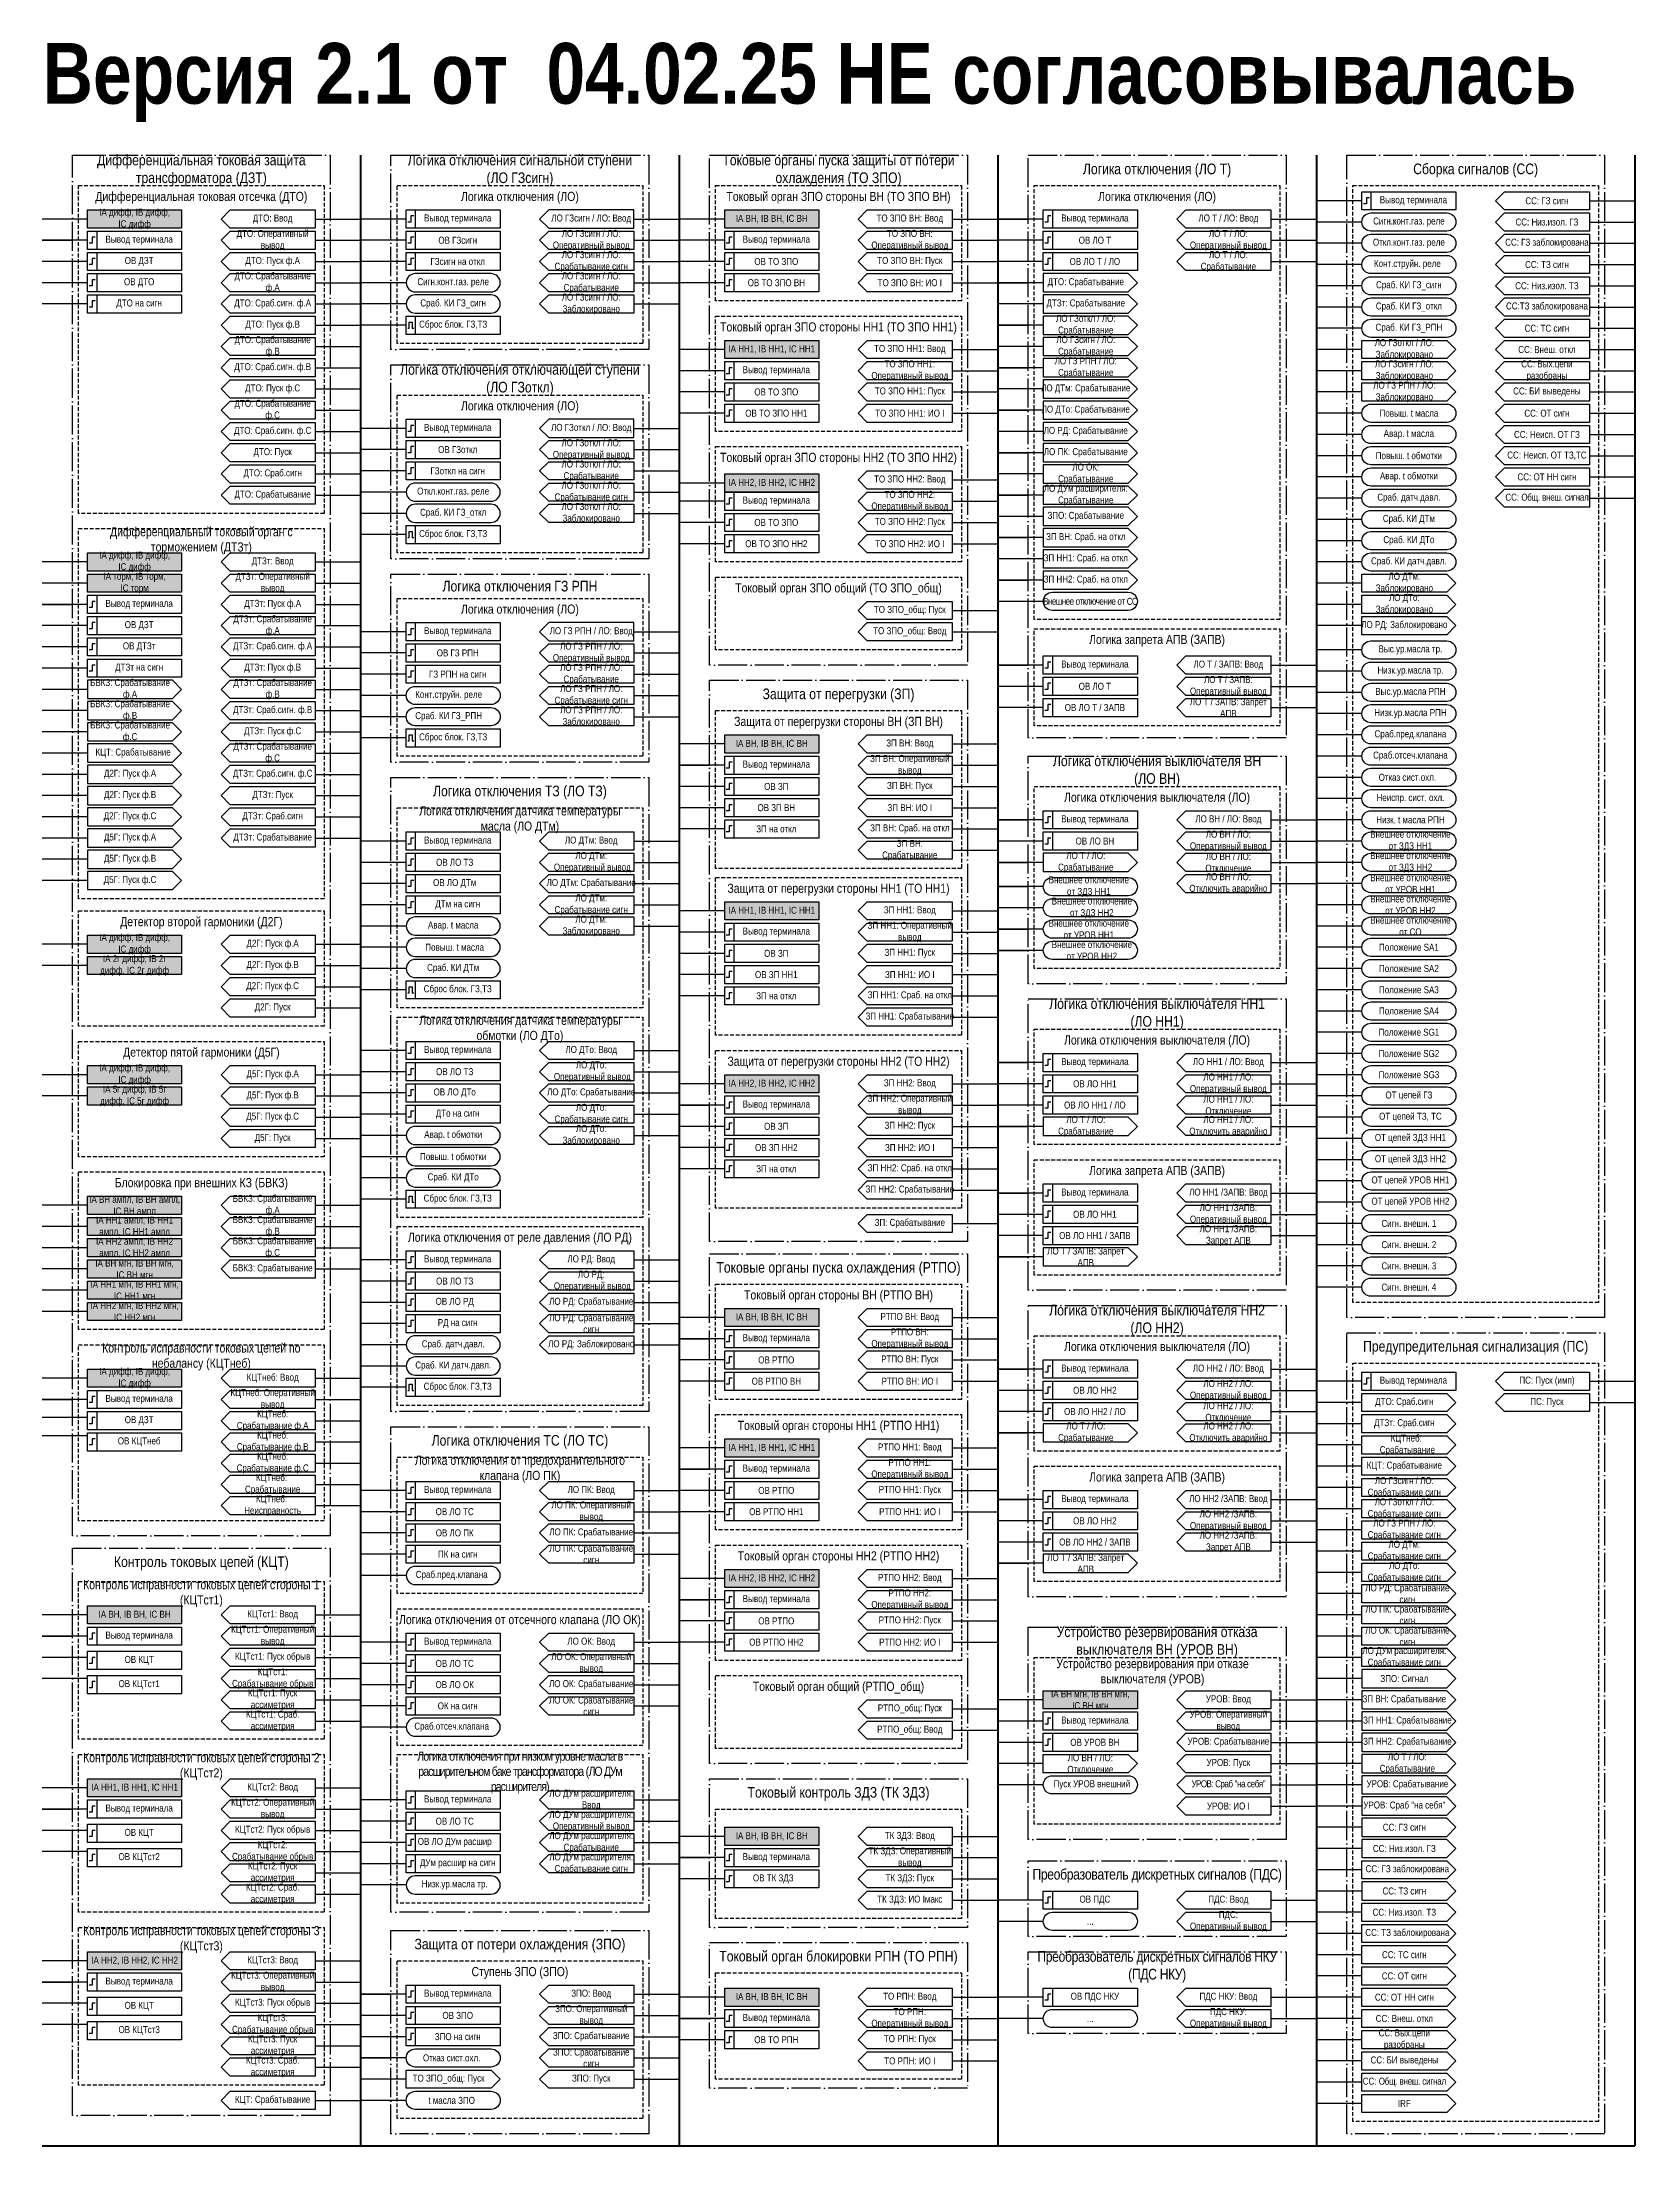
# Model space of a CAD drawing. Header units: millimetres. Extents: x -1143 to 1170, y -154 to 695.
# Drawn here: x -958 to -433, y 2 to 695 of the extents above; entities that cross this region are included whole.
import ezdxf

# ---------------------------------------------------------------- set-up
doc = ezdxf.new("R2010")
doc.units = ezdxf.units.MM
doc.linetypes.add('ACAD_ISO04W100', pattern=[30, 24, -3, 0, -3])
doc.linetypes.add('штриховая2', pattern=[0.375, 0.25, -0.125])
doc.layers.add('TEXT', color=7, linetype='Continuous', lineweight=25)
doc.layers.add('Основная', color=7, linetype='Continuous')
doc.styles.add('2.5_Gost_RD', font='ARIALN.TTF', dxfattribs={"height": 2.5})
doc.styles.add('3.5_Gost_RD', font='ARIALN.TTF', dxfattribs={"height": 3.5})

msp = doc.modelspace()

# ---------------------------------------------------------------- texts
at = {"color": 1, "ltscale": 100, "insert": (-705, 682), "char_height": 20, "width": 1350, "attachment_point": 5, "style": '2.5_Gost_RD'}
msp.add_mtext('{\\fArial Narrow|b1|i0|c204|p34;Версия 2.1 от  04.02.25 НЕ согласовывалась}', dxfattribs=at)
at = {"color": 30, "ltscale": 100, "true_color": 0xef8637, "attachment_point": 5}
for s, insert, char_height, width, style in [('Дифференциальная токовая защита трансформатора (ДЗТ)', (-905.5, 653), 3.5, 85, '3.5_Gost_RD'), ('Логика отключения сигнальной ступени (ЛО ГЗсигн) ', (-800.5, 653), 3.5, 80.7457, '3.5_Gost_RD'), ('Токовые органы пуска защиты от потери охлаждения (ТО ЗПО)', (-695.5, 653), 3.5, 85, '3.5_Gost_RD'), ('Сборка сигналов (СС)', (-485.5, 653), 3.5, 85, '3.5_Gost_RD'), ('Дифференциальная токовая отсечка (ДТО)', (-905.5, 644), 3, 81, '3.5_Gost_RD'), ('Логика отключения (ЛО)', (-800.5, 644), 3, 81, '3.5_Gost_RD'), ('Токовый орган ЗПО стороны ВН (ТО ЗПО ВН)', (-695.5, 644), 3, 81, '3.5_Gost_RD'), ('Логика отключения (ЛО)', (-590.5, 644), 3, 81, '3.5_Gost_RD'), ('Токовый орган ЗПО стороны НН1 (ТО ЗПО НН1)', (-695.5, 601), 3, 81, '3.5_Gost_RD'), ('Логика отключения отключающей ступени (ЛО ГЗоткл) ', (-800.5, 584), 3.5, 85, '3.5_Gost_RD'), ('Логика отключения (ЛО)', (-800.5, 575), 3, 81, '3.5_Gost_RD'), ('Токовый орган ЗПО стороны НН2 (ТО ЗПО НН2)', (-695.5, 558), 3, 81, '3.5_Gost_RD'), ('Дифференциальный токовый орган с торможением (ДТЗт)', (-905.5, 531), 3, 81, '3.5_Gost_RD'), ('Логика отключения ГЗ РПН ', (-800.5, 516), 3.5, 85, '3.5_Gost_RD'), ('Токовый орган ЗПО общий (ТО ЗПО_общ)', (-695.5, 515), 3, 81, '3.5_Gost_RD'), ('Логика отключения (ЛО)', (-800.5, 508), 3, 81, '3.5_Gost_RD'), ('Логика запрета АПВ (ЗАПВ)', (-590.5, 498), 3, 81, '3.5_Gost_RD'), ('Защита от перегрузки (ЗП)', (-695.5, 480), 3.5, 85, '3.5_Gost_RD'), ('Защита от перегрузки стороны ВН (ЗП ВН)', (-695.5, 471), 3, 81, '3.5_Gost_RD'), ('{\\C256;IA ВН, IB ВН, IC ВН}', (-717.5, 464), 2.3, 31, '2.5_Gost_RD'), ('{\\C256;Вывод терминала}', (-716, 457), 2.3, 28, '2.5_Gost_RD'), ('Логика отключения выключателя ВН (ЛО ВН)', (-590.5, 455), 3.5, 76.6201, '3.5_Gost_RD'), ('Логика отключения ТЗ (ЛО ТЗ)', (-800.5, 448), 3.5, 85, '3.5_Gost_RD'), ('Логика отключения выключателя (ЛО)', (-590.5, 446), 3, 81, '3.5_Gost_RD'), ('Логика отключения датчика температуры масла (ЛО ДТм)', (-800.5, 439), 3, 74.7867, '3.5_Gost_RD'), ('Защита от перегрузки стороны НН1 (ТО НН1)', (-695.5, 416), 3, 81, '3.5_Gost_RD'), ('{\\C256;IA НН1, IB НН1, IC НН1}', (-717.5, 409), 2.3, 31, '2.5_Gost_RD'), ('Детектор второй гармоники (Д2Г)', (-905.5, 405), 3, 81, '3.5_Gost_RD'), ('{\\C256;Вывод терминала}', (-716, 402), 2.3, 28, '2.5_Gost_RD'), ('Логика отключения датчика температуры обмотки (ЛО ДТо)', (-800.5, 370), 3, 78.5343, '3.5_Gost_RD'), ('Логика отключения выключателя НН1 (ЛО НН1)', (-590.5, 375), 3.5, 76.6201, '3.5_Gost_RD'), ('Логика отключения выключателя (ЛО)', (-590.5, 366), 3, 81, '3.5_Gost_RD'), ('Детектор пятой гармоники (Д5Г)', (-905.5, 362), 3, 81, '3.5_Gost_RD'), ('Защита от перегрузки стороны НН2 (ТО НН2)', (-695.5, 359), 3, 81, '3.5_Gost_RD'), ('{\\C256;IA НН2, IB НН2, IC НН2}', (-717.5, 352), 2.3, 31, '2.5_Gost_RD'), ('{\\C256;Вывод терминала}', (-716, 345), 2.3, 28, '2.5_Gost_RD'), ('Блокировка при внешних КЗ (БВКЗ)', (-905.5, 319), 3, 81, '3.5_Gost_RD'), ('Логика запрета АПВ (ЗАПВ)', (-590.5, 323), 3, 81, '3.5_Gost_RD'), ('Логика отключения от реле давления (ЛО РД)', (-800.5, 301), 3, 81, '3.5_Gost_RD'), ('Токовые органы пуска охлаждения (РТПО)', (-695.5, 291), 3.5, 85, '3.5_Gost_RD'), ('Токовый орган стороны ВН (РТПО ВН)', (-695.5, 282), 3, 81, '3.5_Gost_RD'), ('Логика отключения выключателя НН2 (ЛО НН2)', (-590.5, 274), 3.5, 76.6201, '3.5_Gost_RD'), ('Контроль исправности токовых цепей по небалансу (КЦТнеб)', (-905.5, 262), 3, 81, '3.5_Gost_RD'), ('Логика отключения выключателя (ЛО)', (-590.5, 265), 3, 81, '3.5_Gost_RD'), ('Предупредительная сигнализация (ПС)', (-485.5, 265), 3.5, 85, '3.5_Gost_RD'), ('Логика отключения ТС (ЛО ТС)', (-800.5, 234), 3.5, 85, '3.5_Gost_RD'), ('Токовый орган стороны НН1 (РТПО НН1)', (-695.5, 239), 3, 81, '3.5_Gost_RD'), ('Логика отключения от предохранительного клапана (ЛО ПК)', (-800.5, 225), 3, 81, '3.5_Gost_RD'), ('Логика запрета АПВ (ЗАПВ)', (-590.5, 222), 3, 81, '3.5_Gost_RD'), ('Токовый орган стороны НН2 (РТПО НН2)', (-695.5, 196), 3, 81, '3.5_Gost_RD'), ('Логика отключения от отсечного клапана (ЛО ОК)', (-800.5, 175), 3, 81, '3.5_Gost_RD'), ('Устройство резервирования отказа выключателя ВН (УРОВ ВН)', (-590.5, 168), 3.5, 85, '3.5_Gost_RD'), ('Устройство резервирования при отказе выключателя (УРОВ)', (-592, 158), 3, 81, '3.5_Gost_RD'), ('Токовый орган общий (РТПО_общ)', (-695.5, 153), 3, 81, '3.5_Gost_RD'), ('{\\T0.9;Логика отключения при низком уровне масла в \\T0.8;расширительном баке трансформатора (ЛО ДУм расширителя)}', (-800.5, 125), 3, 81, '3.5_Gost_RD'), ('{\\T0.95;Преобразователь дискретных сигналов (ПДС)}', (-590.5, 91), 3.5, 85, '3.5_Gost_RD'), ('Защита от потери охлаждения (ЗПО)', (-800.5, 68), 3.5, 85, '3.5_Gost_RD'), ('Токовый орган блокировки РПН (ТО РПН)', (-695.5, 64), 3.5, 85, '3.5_Gost_RD'), ('{\\T0.95;Преобразователь дискретных сигналов НКУ (ПДС НКУ)}', (-590.5, 61), 3.5, 85, '3.5_Gost_RD'), ('Ступень ЗПО (ЗПО)', (-800.5, 59), 3, 81, '3.5_Gost_RD')]:
    msp.add_mtext(s, dxfattribs=dict(at, insert=insert, char_height=char_height, width=width, style=style))
at = {"ltscale": 100, "attachment_point": 5}
for s, insert, char_height, width, style in [('{\\C30;\\c3639023;Логика отключения (ЛО Т)}', (-590.5, 653), 3.5, 85, '3.5_Gost_RD'), ('ДТО: Ввод', (-882, 637), 2.3, 28, '2.5_Gost_RD'), ('ТО ЗПО ВН: Ввод', (-672, 637), 2.3, 28, '2.5_Gost_RD'), ('СС: ГЗ сигн', (-462, 643), 2.3, 28, '2.5_Gost_RD'), ('ДТО: Оперативный вывод', (-882, 630), 2.3, 28, '2.5_Gost_RD'), ('ТО ЗПО ВН: Оперативный вывод', (-672, 630), 2.3, 28, '2.5_Gost_RD'), ('\\A1;Сигн.конт.газ. реле', (-507.5, 636), 2.3, 31, '2.5_Gost_RD'), ('СС: Низ.изол. ГЗ', (-462, 636), 2.3, 28, '2.5_Gost_RD'), ('ТО ЗПО ВН: Пуск', (-672, 623), 2.3, 28, '2.5_Gost_RD'), ('\\A1;Откл.конт.газ. реле', (-507.5, 629), 2.3, 31, '2.5_Gost_RD'), ('СС: ГЗ заблокирована', (-462, 629), 2.3, 28, '2.5_Gost_RD'), ('ТО ЗПО ВН: ИО I', (-672, 616), 2.3, 28, '2.5_Gost_RD'), ('\\A1;Конт.струйн. реле', (-508, 622), 2.3, 31, '2.5_Gost_RD'), ('СС: ТЗ сигн', (-462, 622), 2.3, 28, '2.5_Gost_RD'), ('\\A1;Сраб. КИ ГЗ_сигн', (-507.5, 615), 2.3, 31, '2.5_Gost_RD'), ('СС: Низ.изол. ТЗ', (-462, 615), 2.3, 28, '2.5_Gost_RD'), ('\\A1;Сраб. КИ ГЗ_откл', (-507.5, 608), 2.3, 31, '2.5_Gost_RD'), ('СС:ТЗ заблокирована', (-462, 608), 2.3, 28, '2.5_Gost_RD'), ('\\A1;Сраб. КИ ГЗ_РПН', (-507.5, 601), 2.3, 31, '2.5_Gost_RD'), ('СС: ТС сигн', (-462, 601), 2.3, 28, '2.5_Gost_RD'), ('ТО ЗПО НН1: Оперативный вывод', (-672, 587), 2.3, 28, '2.5_Gost_RD'), ('ТО ЗПО НН1: Ввод', (-672, 594), 2.3, 28, '2.5_Gost_RD'), ('СС: Внеш. откл', (-462, 594), 2.3, 28, '2.5_Gost_RD'), ('СС: Вых.цепи разобраны', (-462, 587), 2.3, 28, '2.5_Gost_RD'), ('ТО ЗПО НН1: Пуск', (-672, 580), 2.3, 28, '2.5_Gost_RD'), ('СС: БИ выведены', (-462, 580), 2.3, 28, '2.5_Gost_RD'), ('ТО ЗПО НН1: ИО I', (-672, 573), 2.3, 28, '2.5_Gost_RD'), ('\\A1;Повыш. t масла ', (-507.5, 573), 2.3, 31, '2.5_Gost_RD'), ('СС: ОТ сигн', (-462, 573), 2.3, 28, '2.5_Gost_RD'), ('ЛО ПК: Срабатывание', (-614, 560), 2.3, 26.3769, '2.5_Gost_RD'), ('\\A1;Авар. t масла ', (-507.5, 566), 2.3, 31, '2.5_Gost_RD'), ('СС: Неисп. ОТ ГЗ', (-462, 566), 2.3, 28, '2.5_Gost_RD'), ('ЛО ОК: Срабатывание', (-614, 553), 2.3, 25.3624, '2.5_Gost_RD'), ('\\A1;Повыш. t обмотки', (-507.5, 559), 2.3, 31, '2.5_Gost_RD'), ('СС: Неисп. ОТ ТЗ,ТС', (-462, 559), 2.3, 28, '2.5_Gost_RD'), ('ТО ЗПО НН2: Ввод', (-672, 551), 2.3, 28, '2.5_Gost_RD'), ('ЛО ДУм расширителя: Срабатывание', (-614, 546), 2.3, 33.1892, '2.5_Gost_RD'), ('\\A1;Авар. t обмотки', (-507.5, 552), 2.3, 31, '2.5_Gost_RD'), ('СС: ОТ НН сигн', (-462, 552), 2.3, 28, '2.5_Gost_RD'), ('ТО ЗПО НН2: Оперативный вывод', (-672, 544), 2.3, 28, '2.5_Gost_RD'), ('\\A1;Сраб. датч.давл.', (-507.5, 545), 2.3, 31, '2.5_Gost_RD'), ('СС: {\\T0.95;Общ. внеш. сигнал}', (-462, 545), 2.3, 28, '2.5_Gost_RD'), ('ТО ЗПО НН2: Пуск', (-672, 537), 2.3, 28, '2.5_Gost_RD'), ('ЗПО: Срабатывание', (-614, 539), 2.3, 28, '2.5_Gost_RD'), ('\\A1;Сраб. КИ ДТм', (-507.5, 538), 2.3, 31, '2.5_Gost_RD'), ('ТО ЗПО НН2: ИО I', (-672, 530), 2.3, 28, '2.5_Gost_RD'), ('\\A1;Сраб. КИ ДТо', (-507.5, 531), 2.3, 31, '2.5_Gost_RD'), ('ДТЗт: Оперативный вывод', (-882, 517), 2.3, 28, '2.5_Gost_RD'), ('ДТЗт: Ввод', (-882, 524), 2.3, 28, '2.5_Gost_RD'), ('\\A1;Сраб. КИ датч.давл.', (-507.5, 524), 2.3, 31, '2.5_Gost_RD'), ('ТО ЗПО_общ: Пуск', (-672, 508), 2.3, 28, '2.5_Gost_RD'), ('{\\T0.9;Внешнее отключение от СО}', (-612.5, 511), 2.3, 31, '2.5_Gost_RD'), ('ЛО ГЗ РПН / ЛО: Ввод', (-777, 501), 2.3, 28, '2.5_Gost_RD'), ('ТО ЗПО_общ: Ввод', (-672, 501), 2.3, 28, '2.5_Gost_RD'), ('ЛО ГЗ РПН / ЛО: Оперативный вывод', (-777, 494), 2.3, 30.44, '2.5_Gost_RD'), ('\\A1;Выс.ур.масла тр.', (-507, 495), 2.3, 31, '2.5_Gost_RD'), ('ЛО ГЗ РПН / ЛО: Срабатывание', (-777, 487), 2.3, 28, '2.5_Gost_RD'), ('\\A1;Низк.ур.масла тр.', (-507, 488), 2.3, 29.7748, '2.5_Gost_RD'), ('\\A1;Конт.струйн. реле', (-824, 480), 2.3, 31, '2.5_Gost_RD'), ('ЛО ГЗ РПН / ЛО: Срабатывание сигн', (-777, 480), 2.3, 28, '2.5_Gost_RD'), ('\\A1;Выс.ур.масла РПН', (-507, 481), 2.3, 31, '2.5_Gost_RD'), ('\\A1;Сраб. КИ ГЗ_РПН', (-824, 473), 2.3, 31, '2.5_Gost_RD'), ('ЛО ГЗ РПН / ЛО: Заблокировано', (-777, 473), 2.3, 28, '2.5_Gost_RD'), ('\\A1;Низк.ур.масла РПН', (-507, 474), 2.3, 29.7748, '2.5_Gost_RD'), ('ЗП ВН: Ввод', (-672, 464), 2.3, 28, '2.5_Gost_RD'), ('\\A1;Сраб.пред.клапана', (-507, 467), 2.3, 31, '2.5_Gost_RD'), ('ЗП ВН: Оперативный вывод', (-672, 457), 2.3, 28, '2.5_Gost_RD'), ('\\A1;Сраб.отсеч.клапана', (-507, 460), 2.3, 31, '2.5_Gost_RD'), ('ЗП ВН: Пуск', (-672, 450), 2.3, 28, '2.5_Gost_RD'), ('\\A1;Отказ сист.охл.', (-508, 453), 2.3, 31, '2.5_Gost_RD'), ('ЗП ВН: ИО I', (-672, 443), 2.3, 28, '2.5_Gost_RD'), ('\\A1;Неиспр. сист. охл.', (-507, 446), 2.3, 29.7748, '2.5_Gost_RD'), ('\\A1;Низк. t масла РПН', (-507, 439), 2.3, 29.7748, '2.5_Gost_RD'), ('Внешнее отключение от ЗДЗ НН1', (-507, 432), 2.3, 28.9359, '2.5_Gost_RD'), ('Внешнее отключение от ЗДЗ НН2', (-507, 425), 2.3, 28.8211, '2.5_Gost_RD'), ('Внешнее отключение от ЗДЗ НН1', (-613, 417), 2.3, 29.0159, '2.5_Gost_RD'), ('Внешнее отключение от УРОВ НН1', (-507, 418), 2.3, 28.6355, '2.5_Gost_RD'), ('ЗП НН1: Ввод', (-672, 409), 2.3, 28, '2.5_Gost_RD'), ('Внешнее отключение от ЗДЗ НН2', (-612, 410), 2.3, 27.4039, '2.5_Gost_RD'), ('Внешнее отключение от УРОВ НН2', (-507, 411), 2.3, 27.8474, '2.5_Gost_RD'), ('ЗП НН1: Оперативный вывод', (-672, 402), 2.3, 28, '2.5_Gost_RD'), ('Внешнее отключение от УРОВ НН1', (-613, 403), 2.3, 28.5199, '2.5_Gost_RD'), ('Внешнее отключение от СО', (-507, 404), 2.3, 28.3203, '2.5_Gost_RD'), ('ЗП НН1: Пуск', (-672, 395), 2.3, 28, '2.5_Gost_RD'), ('Внешнее отключение от УРОВ НН2', (-612, 396), 2.3, 27.6519, '2.5_Gost_RD'), ('Положение SA1', (-507.5, 397), 2.3, 31, '2.5_Gost_RD'), ('ЗП НН1: ИО I', (-672, 388), 2.3, 28, '2.5_Gost_RD'), ('Положение SA2', (-507.5, 390), 2.3, 31, '2.5_Gost_RD'), ('Положение SA3', (-507.5, 383), 2.3, 31, '2.5_Gost_RD'), ('Положение SA4', (-507.5, 376), 2.3, 31, '2.5_Gost_RD'), ('Положение SG1', (-507.5, 369), 2.3, 31, '2.5_Gost_RD'), ('\\pt23;Положение SG2', (-507.5, 362), 2.3, 31, '2.5_Gost_RD'), ('Положение SG3', (-507.5, 355), 2.3, 31, '2.5_Gost_RD'), ('ЗП НН2: Оперативный вывод', (-672, 345), 2.3, 28, '2.5_Gost_RD'), ('ЗП НН2: Ввод', (-672, 352), 2.3, 28, '2.5_Gost_RD'), ('ОТ цепей ГЗ', (-507.5, 348), 2.3, 31, '2.5_Gost_RD'), ('ЗП НН2: Пуск', (-672, 338), 2.3, 28, '2.5_Gost_RD'), ('ОТ цепей ЗДЗ НН1', (-507, 334), 2.3, 31, '2.5_Gost_RD'), ('ЗП НН2: ИО I', (-672, 331), 2.3, 28, '2.5_Gost_RD'), ('ОТ цепей ЗДЗ НН2', (-507, 327), 2.3, 31, '2.5_Gost_RD'), ('ОТ цепей УРОВ НН1', (-507, 320), 2.3, 31, '2.5_Gost_RD'), ('ОТ цепей УРОВ НН2', (-507, 313), 2.3, 31, '2.5_Gost_RD'), ('Сигн. внешн. 1', (-507.5, 306), 2.3, 31, '2.5_Gost_RD'), ('Сигн. внешн. 2', (-507.5, 299), 2.3, 31, '2.5_Gost_RD'), ('Сигн. внешн. 3', (-507.5, 292), 2.3, 31, '2.5_Gost_RD'), ('Сигн. внешн. 4', (-507.5, 285), 2.3, 31, '2.5_Gost_RD'), ('РТПО ВН: Оперативный вывод', (-672, 268), 2.3, 28, '2.5_Gost_RD'), ('РТПО ВН: Ввод', (-672, 275), 2.3, 28, '2.5_Gost_RD'), ('РТПО ВН: Пуск', (-672, 261), 2.3, 28, '2.5_Gost_RD'), ('РТПО ВН: ИО I', (-672, 254), 2.3, 28, '2.5_Gost_RD'), ('Вывод терминала', (-926, 248), 2.3, 28, '2.5_Gost_RD'), ('РТПО НН1: Ввод', (-672, 232), 2.3, 28, '2.5_Gost_RD'), ('РТПО НН1: Оперативный вывод', (-672, 225), 2.3, 28, '2.5_Gost_RD'), ('ЛО ГЗсигн / ЛО: Срабатывание сигн', (-509, 219), 2.3, 28, '2.5_Gost_RD'), ('ЛО ПК: Ввод', (-777, 218), 2.3, 28, '2.5_Gost_RD'), ('РТПО НН1: Пуск', (-672, 218), 2.3, 28, '2.5_Gost_RD'), ('ЛО ГЗоткл / ЛО: Срабатывание сигн', (-509, 212), 2.3, 28, '2.5_Gost_RD'), ('ЛО ПК: Оперативный вывод', (-777, 211), 2.3, 28, '2.5_Gost_RD'), ('РТПО НН1: ИО I', (-672, 211), 2.3, 28, '2.5_Gost_RD'), ('ЛО ГЗ РПН / ЛО: Срабатывание сигн', (-509, 205), 2.3, 28, '2.5_Gost_RD'), ('ЛО ПК: Срабатывание', (-777, 204), 2.3, 28, '2.5_Gost_RD'), ('ЛО ДТм: Срабатывание сигн', (-509, 198), 2.3, 28, '2.5_Gost_RD'), ('ЛО ПК: Срабатывание сигн', (-777, 197), 2.3, 28, '2.5_Gost_RD'), ('ЛО ДТо: Срабатывание сигн', (-509, 191), 2.3, 28, '2.5_Gost_RD'), ('\\A1;Сраб.пред.клапана', (-823, 190), 2.3, 31, '2.5_Gost_RD'), ('РТПО НН2: Ввод', (-672, 189), 2.3, 28, '2.5_Gost_RD'), ('ЛО РД: Срабатывание сигн', (-508, 184), 2.3, 28, '2.5_Gost_RD'), ('РТПО НН2: Оперативный вывод', (-672, 182), 2.3, 28, '2.5_Gost_RD'), ('РТПО НН2: Пуск', (-672, 175), 2.3, 28, '2.5_Gost_RD'), ('ЛО ПК: Срабатывание сигн', (-508, 177), 2.3, 28, '2.5_Gost_RD'), ('ЛО ОК: Ввод', (-777, 168), 2.3, 28, '2.5_Gost_RD'), ('РТПО НН2: ИО I', (-672, 168), 2.3, 28, '2.5_Gost_RD'), ('ЛО ДУм расширителя: Срабатывание сигн', (-509, 163), 2.3, 28, '2.5_Gost_RD'), ('ЛО ОК: Срабатывание сигн', (-508, 170), 2.3, 28, '2.5_Gost_RD'), ('ЛО ОК: Оперативный вывод', (-777, 161), 2.3, 28, '2.5_Gost_RD'), ('ЛО ОК: Срабатывание', (-777, 154), 2.3, 28, '2.5_Gost_RD'), ('ЛО ОК: Срабатывание сигн', (-777, 147), 2.3, 28, '2.5_Gost_RD'), ('РТПО_общ: Пуск', (-672, 146), 2.3, 28, '2.5_Gost_RD'), ('УРОВ: Ввод', (-567, 149), 2.3, 28, '2.5_Gost_RD'), ('ЗП ВН: Срабатывание ', (-509, 149), 2.3, 28, '2.5_Gost_RD'), ('\\A1;Сраб.отсеч.клапана', (-823, 140), 2.3, 31, '2.5_Gost_RD'), ('РТПО_общ: Ввод', (-672, 139), 2.3, 28, '2.5_Gost_RD'), ('УРОВ: Оперативный вывод', (-567, 142), 2.3, 28, '2.5_Gost_RD'), ('ЗП НН1: Срабатывание', (-508, 142), 2.3, 27.933, '2.5_Gost_RD'), ('ЗП НН2: Срабатывание', (-508, 135), 2.3, 27.933, '2.5_Gost_RD'), ('ЛО ДУм расширителя: Ввод', (-777, 116), 2.3, 28, '2.5_Gost_RD'), ('{\\C30;\\c3639023;Токовый контроль ЗДЗ (ТК ЗДЗ)}', (-695.5, 118), 3.5, 85, '3.5_Gost_RD'), ('ЛО ДУм расширителя: Оперативный вывод', (-777, 109), 2.3, 29.2608, '2.5_Gost_RD'), ('ЛО ДУм расширителя: Срабатывание', (-777, 102), 2.3, 28, '2.5_Gost_RD'), ('ТК ЗДЗ: Ввод', (-672, 104), 2.3, 28, '2.5_Gost_RD'), ('СС: ГЗ сигн', (-509, 107), 2.3, 28, '2.5_Gost_RD'), ('ЛО ДУм расширителя: Срабатывание сигн', (-777, 95), 2.3, 28, '2.5_Gost_RD'), ('ТК ЗДЗ: Оперативный вывод', (-672, 97), 2.3, 28, '2.5_Gost_RD'), ('СС: Низ.изол. ГЗ', (-509, 100), 2.3, 28, '2.5_Gost_RD'), ('ОВ ТК ЗДЗ ', (-717, 90), 2.3, 28, '2.5_Gost_RD'), ('ТК ЗДЗ: Пуск', (-672, 90), 2.3, 28, '2.5_Gost_RD'), ('\\A1;Низк.ур.масла тр.', (-822, 88), 2.3, 29.7748, '2.5_Gost_RD'), ('ТК ЗДЗ: ИО Iмакс', (-672, 83), 2.3, 28, '2.5_Gost_RD'), ('ПДС: Ввод', (-567, 83), 2.3, 28, '2.5_Gost_RD'), ('СС: ТЗ сигн', (-509, 86), 2.3, 28, '2.5_Gost_RD'), ('ПДС: ^JОперативный вывод', (-567, 76), 2.3, 28, '2.5_Gost_RD'), ('СС: Низ.изол. ТЗ', (-509, 79), 2.3, 28, '2.5_Gost_RD'), ('...', (-612.5, 76), 2.3, 31, '2.5_Gost_RD'), ('СС: ТС сигн', (-509, 65), 2.3, 28, '2.5_Gost_RD'), ('СС: ОТ сигн', (-509, 58), 2.3, 28, '2.5_Gost_RD'), ('ЗПО: Оперативный вывод', (-777, 45), 2.3, 28, '2.5_Gost_RD'), ('ЗПО: Ввод', (-777, 52), 2.3, 28, '2.5_Gost_RD'), ('ТО РПН: Ввод', (-672, 51), 2.3, 28, '2.5_Gost_RD'), ('ПДС НКУ: Ввод', (-567, 51), 2.3, 28, '2.5_Gost_RD'), ('СС: ОТ НН сигн', (-509, 51), 2.3, 28, '2.5_Gost_RD'), ('ТО РПН: Оперативный вывод', (-672, 44), 2.3, 27.0952, '2.5_Gost_RD'), ('...', (-612.5, 44), 2.3, 31, '2.5_Gost_RD'), ('ПДС НКУ: ^JОперативный вывод', (-567, 44), 2.3, 28, '2.5_Gost_RD'), ('СС: Внеш. откл', (-509, 44), 2.3, 28, '2.5_Gost_RD'), ('ЗПО: Срабатывание', (-777, 38), 2.3, 28, '2.5_Gost_RD'), ('ОВ ТО РПН ', (-716, 37), 2.3, 28, '2.5_Gost_RD'), ('ТО РПН: Пуск', (-672, 37), 2.3, 28, '2.5_Gost_RD'), ('СС: Вых.цепи разобраны', (-509, 37), 2.3, 28, '2.5_Gost_RD'), ('\\A1;Отказ сист.охл.', (-823, 31), 2.3, 31, '2.5_Gost_RD'), ('ТО РПН: ИО I', (-672, 30), 2.3, 28, '2.5_Gost_RD'), ('СС: БИ выведены', (-509, 30), 2.3, 28, '2.5_Gost_RD'), ('ТО ЗПО_общ: Пуск', (-824, 24), 2.3, 28, '2.5_Gost_RD'), ('ЗПО: Пуск', (-777, 24), 2.3, 28, '2.5_Gost_RD')]:
    msp.add_mtext(s, dxfattribs=dict(at, insert=insert, char_height=char_height, width=width, style=style))
at = {"color": 0, "ltscale": 100, "char_height": 2.3, "attachment_point": 5, "style": '2.5_Gost_RD'}
for s, insert, width in [('{\\C256;IA дифф, IB дифф, IC дифф}', (-927.5, 637), 23.725), ('{\\C256;IA ВН, IB ВН, IC ВН}', (-717.5, 637), 31), ('{\\C256;Вывод терминала}', (-611, 637), 28), ('{\\C256;Вывод терминала}', (-926, 630), 28), ('{\\C256;Вывод терминала}', (-716, 630), 28), ('{\\C256;ДТО на сигн}', (-926, 609), 28), ('{\\C256;IA НН1, IB НН1, IC НН1}', (-717.5, 594), 31), ('{\\C256;Вывод терминала}', (-716, 587), 28), ('{\\C256;IA НН2, IB НН2, IC НН2}', (-717.5, 550), 31), ('{\\C256;Вывод терминала}', (-716, 544), 28), ('{\\C256;IA дифф, IB дифф, IC дифф}', (-927.5, 524), 23.725), ('{\\C256;IA торм, IB торм, IC торм}', (-927.5, 517), 20.7005), ('{\\C256;Вывод терминала}', (-926, 510), 28), ('{\\C256;ДТЗт на сигн}', (-926, 489), 28), ('{\\C256;Вывод терминала}', (-611, 490), 28), ('{\\C256;Вывод терминала}', (-611, 439), 28), ('{\\C256;IA дифф, IB дифф, IC дифф}', (-927.5, 398), 23.725), ('{\\C256;IA 2г дифф, IB 2г дифф, IC 2г дифф}', (-927.5, 391), 29.1365), ('{\\C256;IA дифф, IB дифф, IC дифф}', (-927.5, 355), 23.725), ('{\\C256;Вывод терминала}', (-611, 359), 28), ('{\\C256;IA 5г дифф, IB 5г дифф, IC 5г дифф}', (-927.5, 348), 29.1365), ('{\\C256;IA ВН ампл, IB ВН ампл, IC ВН ампл}', (-927.5, 312), 31), ('{\\C256;Вывод терминала}', (-611, 316), 28), ('{\\C256;IA НН1 ампл, IB НН1 ампл, IC НН1 ампл}', (-927.5, 305), 31.5052), ('{\\C256;IA НН2 ампл, IB НН2 ампл, IC НН2 ампл}', (-927.5, 298), 31.5052), ('{\\C256;IA ВН мгн, IB ВН мгн, IC ВН мгн}', (-927.5, 291), 26.1583), ('{\\C256;IA НН1 мгн, IB НН1 мгн, IC НН1 мгн}', (-927.5, 284), 29.86), ('{\\C256;IA НН2 мгн, IB НН2 мгн, IC НН2 мгн}', (-927.5, 277), 29.86), ('{\\C256;IA ВН, IB ВН, IC ВН}', (-717.5, 275), 31), ('{\\C256;Вывод терминала}', (-716, 268), 28), ('{\\C256;IA дифф, IB дифф, IC дифф}', (-927.5, 255), 23.725), ('{\\C256;Вывод терминала}', (-611, 258), 28), ('{\\C256;IA НН1, IB НН1, IC НН1}', (-717.5, 232), 31), ('{\\C256;Вывод терминала}', (-716, 225), 28), ('{\\C256;Вывод терминала}', (-821, 218), 28), ('{\\C256;Вывод терминала}', (-611, 215), 28), ('{\\C256;ОВ ЛО ТС}', (-822, 211), 28), ('{\\C256;ОВ ЛО ПК}', (-822, 204), 28), ('{\\C256;ПК на сигн}', (-821, 197), 28), ('{\\C256;IA НН2, IB НН2, IC НН2}', (-717.5, 189), 31), ('{\\C256;Вывод терминала}', (-716, 182), 28), ('{\\C256;Вывод терминала}', (-821, 168), 28), ('{\\C256;ОВ ЛО ТС}', (-822, 161), 28), ('{\\C256;ОВ ЛО ОК}', (-822, 154), 28), ('{\\C256;ЗПО: Сигнал}', (-509, 156), 28), ('{\\C256;ОК на сигн}', (-821, 147), 28), ('{\\C256;IA ВН мгн, IB ВН мгн, IC ВН мгн}', (-612.5, 149), 25.9291), ('{\\C256;УРОВ: Срабатывание}', (-567, 135), 28), ('{\\C256;УРОВ: Пуск}', (-567, 128), 28), ('{\\T0.9;\\C256;УРОВ: Сраб "на себя"}', (-567, 121), 28), ('{\\C256;УРОВ: Срабатывание}', (-508, 121), 28), ('{\\C256;Вывод терминала}', (-821, 116), 28), ('{\\C256;УРОВ: Сраб "на себя"}', (-509, 114), 28), ('{\\C256;ОВ ЛО ТС}', (-822, 109), 28), ('{\\C256;IA ВН, IB ВН, IC ВН}', (-717.5, 104), 31), ('{\\C256;ОВ ЛО ДУм расшир}', (-822, 102), 28), ('{\\C256;Вывод терминала}', (-716, 97), 28), ('{\\C256;ДУм расшир на сигн}', (-821, 95), 28), ('{\\C256;ОВ ПДС}', (-611, 83), 28), ('{\\C256;Вывод терминала}', (-821, 52), 28), ('{\\C256;IA ВН, IB ВН, IC ВН}', (-717.5, 51), 31), ('{\\C256;ОВ ПДС НКУ}', (-611, 51), 28), ('{\\C256;Вывод терминала}', (-716, 44), 28), ('{\\C256;ЗПО на сигн}', (-821, 38), 28), ('{\\C256;ЗПО: Срабатывание сигн}', (-777, 31), 28)]:
    msp.add_mtext(s, dxfattribs=dict(at, insert=insert, width=width))
at = {"color": 3, "ltscale": 100, "attachment_point": 5}
for s, insert, char_height, width, style in [('Контроль токовых цепей (КЦТ)', (-905.5, 194), 3.5, 85, '3.5_Gost_RD'), ('Контроль исправности токовых цепей стороны 1 (КЦТст1)', (-905.5, 184), 3, 81, '3.5_Gost_RD'), ('{\\C256;IA ВН, IB ВН, IC ВН}', (-927.5, 177), 2.3, 31, '2.5_Gost_RD'), ('Вывод терминала', (-926, 170), 2.3, 28, '2.5_Gost_RD'), ('Контроль исправности токовых цепей стороны 2 (КЦТст2)', (-905.5, 127), 3, 81, '3.5_Gost_RD'), ('{\\C256;IA НН1, IB НН1, IC НН1}', (-927.5, 120), 2.3, 31, '2.5_Gost_RD'), ('Вывод терминала', (-926, 113), 2.3, 28, '2.5_Gost_RD'), ('Контроль исправности токовых цепей стороны 3 (КЦТст3)', (-905.5, 70), 3, 81, '3.5_Gost_RD'), ('{\\C256;IA НН2, IB НН2, IC НН2}', (-927.5, 63), 2.3, 31, '2.5_Gost_RD'), ('Вывод терминала', (-926, 56), 2.3, 28, '2.5_Gost_RD')]:
    msp.add_mtext(s, dxfattribs=dict(at, insert=insert, char_height=char_height, width=width, style=style))
at = {"layer": 'TEXT', "color": 0, "ltscale": 100, "char_height": 2.3, "attachment_point": 5, "style": '2.5_Gost_RD'}
for s, insert, width in [('{\\C256;Вывод терминала}', (-821, 637), 28), ('{\\C256;ОВ ГЗсигн}', (-821, 630), 28), ('{\\C256;ОВ ЛО Т}', (-611, 630), 28), ('{\\C256;ОВ ДЗТ}', (-926, 623), 28), ('{\\C256;ГЗсигн на откл}', (-821, 623), 28), ('{\\C256;ОВ ТО ЗПО}', (-716, 623), 28), ('{\\C256;ОВ ЛО Т / ЛО}', (-611, 623), 28), ('{\\C256;Сброс блок. ГЗ,ТЗ}', (-822.5, 602), 31), ('{\\C256;ЛО ДТм: Срабатывание}', (-614, 581), 28), ('{\\C256;ОВ ТО ЗПО}', (-716, 580), 28), ('{\\C256;ЛО ДТо: Срабатывание}', (-614, 574), 28), ('{\\C256;Вывод терминала}', (-821, 568), 28), ('{\\C256;ЛО РД: Срабатывание}', (-614, 567), 26.7044), ('{\\C256;ОВ ГЗоткл}', (-821, 561), 28), ('{\\C256;ГЗоткл на сигн}', (-821, 554), 28), ('{\\C256;Сброс блок. ГЗ,ТЗ}', (-822.5, 533), 31), ('{\\C256;ОВ ТО ЗПО}', (-716, 537), 28), ('{\\C256;ЛО ДТм: Заблокировано}', (-509, 517), 28), ('{\\C256;ЛО ДТо: Заблокировано}', (-509, 510), 28), ('{\\C256;ОВ ДЗТ}', (-926, 503), 28), ('{\\C256;Вывод терминала}', (-821, 501), 28), ('{\\C256;ЛО РД: Заблокировано}', (-509, 503), 28), ('{\\C256;ОВ ГЗ РПН}', (-821, 494), 28), ('{\\C256;ГЗ РПН на сигн}', (-821, 487), 28), ('{\\C256;Сброс блок. ГЗ,ТЗ}', (-822.5, 466), 31), ('{\\C256;ОВ ЗП}', (-716, 450), 28), ('{\\C256;ЗП на откл}', (-716, 436), 28), ('{\\C256;Вывод терминала}', (-821, 432), 28), ('{\\C256;ЗП ВН: Срабатывание}', (-672, 429), 25.9238), ('{\\C256;ОВ ЛО ВН}', (-611, 432), 28), ('{\\C256;ОВ ЛО ТЗ}', (-822, 425), 28), ('{\\C256;ОВ ЛО ДТм}', (-822, 418), 28), ('{\\C256;ДТм на сигн}', (-821, 411), 28), ('\\A1;{\\C256;Повыш. t масла }', (-822, 397), 31), ('{\\C256;ОВ ЗП}', (-716, 395), 28), ('\\A1;{\\C256;Сраб. КИ ДТм}', (-822.5, 390), 31), ('{\\C256;Сброс блок. ГЗ,ТЗ}', (-821, 383), 28), ('{\\C256;ЗП на откл}', (-716, 381), 28), ('{\\C256;ЗП НН1: Срабатывание}', (-672, 374), 27.8405), ('{\\C256;Вывод терминала}', (-821, 363), 28), ('{\\C256;ОВ ЛО ТЗ}', (-822, 356), 28), ('{\\C256;ОВ ЛО ДТо}', (-822, 349), 28), ('{\\C256;ОВ ЛО НН1}', (-611, 352), 28), ('{\\C256;ДТо на сигн}', (-821, 342), 28), ('{\\C256;ОВ ЗП}', (-716, 338), 28), ('\\A1;{\\C256;Повыш. t обмотки}', (-822.5, 328), 31), ('\\A1;{\\C256;Сраб. КИ ДТо}', (-822.5, 321), 31), ('{\\C256;ЗП на откл}', (-716, 324), 28), ('{\\C256;Сброс блок. ГЗ,ТЗ}', (-821, 314), 28), ('{\\C256;ЗП НН2: Срабатывание}', (-672, 317), 27.6204), ('{\\C256;ЗП: Срабатывание}', (-672, 306), 27.6204), ('{\\C256;ОВ ЛО НН1}', (-611, 309), 28), ('{\\C256;Вывод терминала}', (-821, 294), 28), ('{\\C256;ОВ ЛО ТЗ}', (-822, 287), 28), ('{\\C256;ОВ ЛО РД}', (-822, 280), 28), ('{\\C256;РД на сигн}', (-821, 273), 28), ('\\A1;{\\C256;Сраб. КИ датч.давл.}', (-822.5, 259), 31), ('{\\C256;ОВ РТПО}', (-716, 261), 28), ('{\\C256;Сброс блок. ГЗ,ТЗ}', (-821, 252), 28), ('{\\C256;ОВ ЛО НН2}', (-611, 251), 28), ('{\\C256;ОВ ДЗТ}', (-926, 241), 28), ('{\\C256;ОВ РТПО}', (-716, 218), 28), ('{\\C256;ОВ ЛО НН2}', (-611, 208), 28), ('{\\C256;ОВ РТПО}', (-716, 175), 28), ('{\\C256;Вывод терминала}', (-611, 142), 28), ('{\\C256;ОВ УРОВ ВН}', (-611, 135), 28), ('{\\C256;Пуск УРОВ внешний}', (-612, 121), 31), ('{\\C256;УРОВ: ИО I}', (-567, 114), 28), ('{\\C256;СС: ГЗ заблокирована}', (-508, 93), 28), ('{\\C256;СС: ТЗ заблокирована}', (-508, 72), 28), ('{\\C256;ОВ ЗПО}', (-821, 45), 28), ('{\\C256;IRF}', (-509, 16), 28)]:
    msp.add_mtext(s, dxfattribs=dict(at, insert=insert, width=width))
at = {"layer": 'TEXT', "ltscale": 100, "char_height": 2.3, "attachment_point": 5, "style": '2.5_Gost_RD'}
for s, insert, width in [('ЛО ГЗсигн / ЛО: Ввод', (-777, 637), 28), ('ЛО Т / ЛО: Ввод', (-567, 637), 28), ('Вывод терминала', (-506, 643), 28), ('ЛО ГЗсигн / ЛО: Оперативный вывод', (-777, 630), 31.5683), ('ЛО Т / ЛО: Оперативный вывод', (-567, 630), 28), ('ЛО ГЗсигн / ЛО: Срабатывание сигн', (-777, 623), 28), ('ЛО Т / ЛО: Срабатывание', (-567, 623), 28), ('\\A1;Сигн.конт.газ. реле', (-822.5, 616), 31), ('ЛО ГЗсигн / ЛО: Срабатывание', (-777, 616), 28), ('\\A1;Сраб. КИ ГЗ_сигн', (-822.5, 609), 31), ('ЛО ГЗсигн / ЛО: Заблокировано', (-777, 609), 31.0696), ('ЛО ГЗоткл / ЛО: Срабатывание', (-614, 602), 28), ('ЛО ГЗсигн / ЛО: Срабатывание', (-614, 595), 28), ('ЛО ГЗоткл / ЛО:\\PЗаблокировано', (-509, 594), 28), ('ЛО ГЗ РПН / ЛО: Срабатывание', (-614, 588), 28), ('ЛО ГЗсигн / ЛО:\\PЗаблокировано', (-509, 587), 28), ('ЛО ГЗ РПН / ЛО: Заблокировано', (-509, 580), 28), ('ЛО ГЗоткл / ЛО: Ввод', (-777, 568), 28), ('ЛО ГЗоткл / ЛО: Оперативный вывод', (-777, 561), 35.6726), ('ЛО ГЗоткл / ЛО: Срабатывание', (-777, 554), 28), ('\\A1;Откл.конт.газ. реле', (-822.5, 547), 31), ('ЛО ГЗоткл / ЛО: Срабатывание сигн', (-777, 547), 28.2786), ('\\A1;Сраб. КИ ГЗ_откл', (-822.5, 540), 31), ('ЛО ГЗоткл / ЛО: Заблокировано', (-777, 540), 33.8497), ('ЗП ВН: Сраб. на откл', (-614, 532), 28), ('ЗП НН1: Сраб. на откл', (-614, 525), 28), ('ЗП НН2: Сраб. на откл', (-614, 518), 28), ('ЛО Т / ЗАПВ: Оперативный вывод', (-567, 483), 28), ('ЛО Т / ЗАПВ: Ввод', (-567, 490), 28), ('ОВ ЛО Т', (-611, 483), 28), ('ЛО Т / ЗАПВ: Запрет АПВ', (-567, 476), 28), ('ЗП ВН: Сраб. на откл', (-672, 436), 28), ('ЛО ВН / ЛО: Ввод', (-567, 439), 28), ('ЛО ДТм: Ввод', (-777, 432), 28), ('ЛО ВН / ЛО: Оперативный вывод', (-567, 432), 28), ('ЛО ДТм:  \\P Оперативный вывод', (-777, 425), 28), ('ЛО ВН / ЛО: Отключение', (-567, 425), 28), ('ЛО ДТм: Срабатывание', (-777, 418), 28), ('ЛО ВН / ЛО: Отключить аварийно', (-567, 418), 27.4557), ('ЛО ДТм: Срабатывание сигн', (-777, 411), 28), ('\\A1;Авар. t масла', (-822.5, 404), 31), ('ЛО ДТм: Заблокировано', (-777, 404), 28), ('ЗП НН1: Сраб. на откл', (-672, 381), 28), ('ЛО ДТо: Ввод', (-777, 363), 28), ('ЛО НН1 / ЛО: Ввод', (-567, 359), 28), ('ЛО ДТо:  \\P Оперативный вывод', (-777, 356), 28), ('ЛО НН1 / ЛО: Оперативный вывод', (-567, 352), 28), ('ЛО ДТо: Срабатывание', (-777, 349), 28), ('ЛО НН1 / ЛО: Отключение', (-567, 345), 28), ('ЛО ДТо: Срабатывание сигн', (-777, 342), 28), ('ЛО НН1 / ЛО: Отключить аварийно', (-567, 338), 29.7284), ('ОТ цепей ТЗ, ТС', (-507, 341), 31), ('\\A1;Авар. t обмотки', (-822.5, 335), 31), ('ЛО ДТо: Заблокировано', (-777, 335), 28), ('ЗП НН2: Сраб. на откл', (-672, 324), 28), ('ЛО НН1 /ЗАПВ: Ввод', (-567, 316), 28), ('ЛО НН1 /ЗАПВ: Оперативный вывод', (-567, 309), 28), ('ЛО НН1 /ЗАПВ: Запрет АПВ', (-567, 302), 28), ('ЛО Т / ЗАПВ: Запрет АПВ', (-614, 295), 28), ('ЛО РД: Ввод', (-777, 294), 28), ('ЛО РД:  \\P Оперативный вывод', (-777, 287), 28), ('ЛО РД: Срабатывание', (-777, 280), 28), ('ЛО РД: Срабатывание сигн', (-777, 273), 28), ('\\A1;Сраб. {\\T0.95;д}атч.давл.', (-822.5, 266), 31), ('ЛО РД: Заблокировано', (-777, 266), 27.284), ('ЛО НН2 / ЛО: Ввод', (-567, 258), 28), ('ЛО НН2 / ЛО: Оперативный вывод', (-567, 251), 28), ('Вывод терминала', (-506, 254), 28), ('ПС: Пуск (имп)', (-462, 254), 28), ('ЛО НН2 / ЛО: Отключение', (-567, 244), 28), ('ПС: Пуск', (-462, 247), 28), ('ЛО НН2 / ЛО: Отключить аварийно', (-567, 237), 29.7284), ('ЛО НН2 /ЗАПВ: Ввод', (-567, 215), 28), ('ЛО НН2 /ЗАПВ: Оперативный вывод', (-567, 208), 28), ('ЛО НН2 /ЗАПВ: Запрет АПВ', (-567, 201), 28), ('ЛО Т / ЗАПВ: Запрет АПВ', (-614, 194), 28), ('ЛО ВН / ЛО: Отключение', (-612.5, 128), 28.6715), ('ЛО Т / ЛО: Срабатывание', (-508, 128), 28), ('СС: {\\T0.95;Общ. внеш. сигнал}', (-509, 23), 28), ('\\A1;t масла ЗПО', (-823, 17), 31)]:
    msp.add_mtext(s, dxfattribs=dict(at, insert=insert, width=width))
at = {"layer": 'TEXT', "color": 3, "ltscale": 100, "char_height": 2.3, "width": 28, "attachment_point": 5, "style": '2.5_Gost_RD'}
for insert in [(-926, 162), (-926, 105), (-926, 48)]:
    msp.add_mtext('{\\C256;ОВ КЦТ}', dxfattribs=dict(at, insert=insert))
at = {"layer": 'Основная', "color": 0, "ltscale": 100, "char_height": 2.3, "attachment_point": 5, "style": '2.5_Gost_RD'}
for s, insert, width in [('{\\C256;ДТО: Пуск ф.А}', (-882, 623), 28), ('{\\C256;ОВ ДТО}', (-926, 616), 28), ('{\\C256;ДТО: Срабатывание ф.А}', (-882, 616), 28), ('{\\C256;ОВ ТО ЗПО ВН}', (-716, 616), 28), ('{\\C256;ДТО: Срабатывание}', (-614, 616), 28), ('{\\C256;ДТЗт: Срабатывание}', (-614, 609), 28), ('{\\C256;ДТО: Пуск ф.В}', (-882, 602), 28), ('{\\C256;ДТО: Срабатывание ф.В}', (-882, 595), 28), ('{\\C256;ДТО: Сраб.сигн. ф.В}', (-882, 588), 28), ('{\\C256;ДТО: Пуск ф.С}', (-882, 581), 28), ('{\\C256;ДТО: Срабатывание ф.С}', (-882, 574), 28), ('{\\C256;ДТО: Сраб.сигн. ф.С}', (-882, 567), 28), ('{\\C256;ОВ ТО ЗПО НН1}', (-716, 573), 28), ('{\\C256;ДТО: Пуск}', (-882, 560), 28), ('{\\C256;ДТО: Сраб.сигн}', (-882, 553), 28), ('{\\C256;ДТО: Срабатывание}', (-882, 546), 28), ('{\\C256;ОВ ТО ЗПО НН2}', (-716, 530), 28), ('{\\C256;ДТЗт: Срабатывание ф.А}', (-882, 503), 28), ('{\\C256;ДТЗт: Пуск ф.А}', (-882, 510), 28), ('{\\C256;ОВ ДТЗт}', (-926, 496), 28), ('{\\C256;БВКЗ: Срабатывание ф.А}', (-929, 482), 28), ('{\\C256;ДТЗт: Срабатывание ф.В}', (-882, 482), 28), ('{\\C256;ДТЗт: Пуск ф.В}', (-882, 489), 28), ('{\\C256;БВКЗ: Срабатывание ф.В}', (-929, 475), 28), ('{\\C256;БВКЗ: Срабатывание ф.С}', (-929, 468), 28), ('{\\C256;ОВ ЛО Т / ЗАПВ}', (-611, 476), 28), ('{\\C256;ДТЗт: Срабатывание ф.С}', (-882, 461), 28), ('{\\C256;ДТЗт: Пуск ф.С}', (-882, 468), 28), ('{\\C256;КЦТ: Срабатывание}', (-928, 461), 26.5083), ('{\\C256;Д2Г: Пуск ф.А}', (-929, 454), 28), ('{\\C256;Д2Г: Пуск ф.B}', (-929, 447), 28), ('{\\C256;ДТЗт: Пуск}', (-882, 447), 28), ('{\\C256;ОВ ЗП ВН}', (-716, 443), 28), ('{\\C256;Д2Г: Пуск ф.C}', (-929, 440), 28), ('{\\C256;Д5Г: Пуск ф.А}', (-929, 433), 28), ('{\\C256;ДТЗт: Срабатывание}', (-882, 433), 28), ('{\\C256;Д5Г: Пуск ф.B}', (-929, 426), 28), ('{\\C256;ЛО Т / ЛО: Срабатывание}', (-614, 425), 28), ('{\\C256;Д5Г: Пуск ф.C}', (-929, 419), 28), ('{\\C256;ОВ ЗП НН1}', (-716, 388), 28), ('{\\C256;ЛО Т / ЛО: Срабатывание}', (-614, 338), 28), ('{\\C256;ОВ ЛО НН1 / ЛО}', (-611, 345), 28), ('{\\C256;ОВ ЗП НН2}', (-716, 331), 28), ('{\\C256;БВКЗ: Срабатывание ф.А}', (-882, 312), 28), ('{\\C256;БВКЗ: Срабатывание ф.В}', (-882, 305), 28), ('{\\C256;БВКЗ: Срабатывание ф.С}', (-882, 298), 28), ('{\\C256;ОВ ЛО НН1 / ЗАПВ}', (-611, 302), 28), ('{\\C256;БВКЗ: Срабатывание}', (-882, 291), 28), ('{\\C256;КЦТнеб: Оперативный вывод}', (-882, 248), 28), ('{\\C256;ОВ РТПО ВН}', (-716, 254), 28), ('{\\C256;КЦТнеб: Срабатывание ф.А}', (-882, 241), 26.5083), ('{\\C256;ОВ ЛО НН2 / ЛО}', (-611, 244), 28), ('{\\C256;ДТО: Сраб.сигн}', (-509, 247), 28), ('{\\C256;КЦТнеб: Срабатывание ф.В}', (-882, 234), 25.2956), ('{\\C256;ЛО Т / ЛО: Срабатывание}', (-614, 237), 28), ('{\\C256;ОВ КЦТнеб}', (-926, 234), 28), ('{\\C256;КЦТнеб: Срабатывание ф.С}', (-882, 227), 25.7463), ('{\\C256;КЦТнеб:  Срабатывание}', (-882, 220), 28), ('{\\C256;КЦТнеб:  Неисправность}', (-882, 213), 28), ('{\\C256;ОВ РТПО НН1}', (-716, 211), 28), ('{\\C256;ОВ ЛО НН2 / ЗАПВ}', (-611, 201), 28), ('{\\C256;ОВ РТПО НН2}', (-716, 168), 28)]:
    msp.add_mtext(s, dxfattribs=dict(at, insert=insert, width=width))
at = {"layer": 'Основная', "ltscale": 100, "char_height": 2.3, "width": 28, "attachment_point": 5, "style": '2.5_Gost_RD'}
for s, insert in [('ДТО: Сраб.сигн. ф.А', (-882, 609)), ('ДТЗт: Сраб.сигн. ф.А', (-882, 496)), ('ДТЗт: Сраб.сигн. ф.В', (-882, 475)), ('ДТЗт: Сраб.сигн. ф.С', (-882, 454)), ('ДТЗт: Сраб.сигн', (-882, 440)), ('КЦТнеб: Ввод', (-882, 255)), ('ДТЗт: Сраб.сигн', (-509, 240))]:
    msp.add_mtext(s, dxfattribs=dict(at, insert=insert))
at = {"layer": 'Основная', "color": 3, "ltscale": 100, "char_height": 2.3, "width": 28, "attachment_point": 5, "style": '2.5_Gost_RD'}
for s, insert in [('{\\C256;Д2Г: Пуск ф.А}', (-882, 398)), ('{\\C256;Д2Г: Пуск ф.В}', (-882, 391)), ('{\\C256;Д2Г: Пуск ф.С}', (-882, 384)), ('{\\C256;Д2Г: Пуск}', (-882, 377)), ('{\\C256;Д5Г: Пуск ф.А}', (-882, 355)), ('{\\C256;Д5Г: Пуск ф.В}', (-882, 348)), ('{\\C256;Д5Г: Пуск ф.С}', (-882, 341)), ('{\\C256;Д5Г: Пуск}', (-882, 334)), ('{\\C256;КЦТст1: Оперативный вывод}', (-882, 170)), ('КЦТст1: Ввод', (-882, 177)), ('{\\C256;КЦТст1: Пуск обрыв}', (-882, 163)), ('{\\C256;ОВ КЦТст1}', (-926, 154)), ('{\\C256;КЦТст1: Срабатывание обрыв}', (-882, 156)), ('{\\C256;КЦТст1: Пуск ассиметрия}', (-882, 149)), ('{\\C256;КЦТст1: Сраб. ассиметрия}', (-882, 142)), ('КЦТст2: Ввод', (-882, 120)), ('{\\C256;КЦТст2: Оперативный вывод}', (-882, 113)), ('{\\C256;КЦТст2: Пуск обрыв}', (-882, 106)), ('{\\C256;ОВ КЦТст2}', (-926, 97)), ('{\\C256;КЦТст2: Срабатывание обрыв}', (-882, 99)), ('{\\C256;КЦТст2: Пуск ассиметрия}', (-882, 92)), ('{\\C256;КЦТст2: Сраб. ассиметрия}', (-882, 85)), ('КЦТст3: Ввод', (-882, 63)), ('{\\C256;КЦТст3: Оперативный вывод}', (-882, 56)), ('{\\C256;КЦТст3: Пуск обрыв}', (-882, 49)), ('{\\C256;КЦТст3: Срабатывание обрыв}', (-882, 42)), ('{\\C256;ОВ КЦТст3}', (-926, 40)), ('{\\C256;КЦТст3: Пуск ассиметрия}', (-882, 35)), ('{\\C256;КЦТст3: Сраб. ассиметрия}', (-882, 28)), ('{\\C256;КЦТ: Срабатывание}', (-882, 17))]:
    msp.add_mtext(s, dxfattribs=dict(at, insert=insert))
at = {"layer": 'Основная', "color": 1, "ltscale": 100, "char_height": 2.3, "attachment_point": 5, "style": '2.5_Gost_RD'}
for s, insert, width in [('{\\C256;КЦТнеб:  Срабатывание}', (-508, 233), 28), ('{\\C256;КЦТ: Срабатывание}', (-509, 226), 26.5083)]:
    msp.add_mtext(s, dxfattribs=dict(at, insert=insert, width=width))

# ---------------------------------------------------------------- hatches: boundary and pattern name
at = {"ltscale": 100, "true_color": 0xef8637}
h = msp.add_hatch(color=30, dxfattribs=at)
h.dxf.hatch_style = 1
h.paths.add_polyline_path([(-943, 640), (-912, 640), (-912, 634), (-943, 634)])
h = msp.add_hatch(color=30, dxfattribs=at)
h.dxf.hatch_style = 1
h.paths.add_polyline_path([(-733, 640), (-702, 640), (-702, 634), (-733, 634)])
h = msp.add_hatch(color=30, dxfattribs=at)
h.dxf.hatch_style = 1
h.paths.add_polyline_path([(-733, 597), (-702, 597), (-702, 591), (-733, 591)])
h = msp.add_hatch(color=30, dxfattribs=at)
h.dxf.hatch_style = 1
h.paths.add_polyline_path([(-733, 553), (-702, 553), (-702, 547), (-733, 547)])
h = msp.add_hatch(color=30, dxfattribs=at)
h.dxf.hatch_style = 1
h.paths.add_polyline_path([(-943, 527), (-912, 527), (-912, 521), (-943, 521)])
h = msp.add_hatch(color=30, dxfattribs=at)
h.dxf.hatch_style = 1
h.paths.add_polyline_path([(-943, 520), (-912, 520), (-912, 514), (-943, 514)])
h = msp.add_hatch(color=30, dxfattribs=at)
h.dxf.hatch_style = 1
h.paths.add_polyline_path([(-733, 467), (-702, 467), (-702, 461), (-733, 461)])
h = msp.add_hatch(color=30, dxfattribs=at)
h.dxf.hatch_style = 1
h.paths.add_polyline_path([(-733, 412), (-702, 412), (-702, 406), (-733, 406)])
h = msp.add_hatch(color=30, dxfattribs=at)
h.dxf.hatch_style = 1
h.paths.add_polyline_path([(-943, 401), (-912, 401), (-912, 395), (-943, 395)])
h = msp.add_hatch(color=30, dxfattribs=at)
h.dxf.hatch_style = 1
h.paths.add_polyline_path([(-943, 394), (-912, 394), (-912, 388), (-943, 388)])
h = msp.add_hatch(color=30, dxfattribs=at)
h.dxf.hatch_style = 1
h.paths.add_polyline_path([(-943, 358), (-912, 358), (-912, 352), (-943, 352)])
h = msp.add_hatch(color=30, dxfattribs=at)
h.dxf.hatch_style = 1
h.paths.add_polyline_path([(-733, 355), (-702, 355), (-702, 349), (-733, 349)])
h = msp.add_hatch(color=30, dxfattribs=at)
h.dxf.hatch_style = 1
h.paths.add_polyline_path([(-943, 351), (-912, 351), (-912, 345), (-943, 345)])
h = msp.add_hatch(color=30, dxfattribs=at)
h.dxf.hatch_style = 1
h.paths.add_polyline_path([(-943, 315), (-912, 315), (-912, 309), (-943, 309)])
h = msp.add_hatch(color=30, dxfattribs=at)
h.dxf.hatch_style = 1
h.paths.add_polyline_path([(-943, 308), (-912, 308), (-912, 302), (-943, 302)])
h = msp.add_hatch(color=30, dxfattribs=at)
h.dxf.hatch_style = 1
h.paths.add_polyline_path([(-943, 301), (-912, 301), (-912, 295), (-943, 295)])
h = msp.add_hatch(color=30, dxfattribs=at)
h.dxf.hatch_style = 1
h.paths.add_polyline_path([(-943, 294), (-912, 294), (-912, 288), (-943, 288)])
h = msp.add_hatch(color=30, dxfattribs=at)
h.dxf.hatch_style = 1
h.paths.add_polyline_path([(-943, 287), (-912, 287), (-912, 281), (-943, 281)])
h = msp.add_hatch(color=30, dxfattribs=at)
h.dxf.hatch_style = 1
h.paths.add_polyline_path([(-943, 280), (-912, 280), (-912, 274), (-943, 274)])
h = msp.add_hatch(color=30, dxfattribs=at)
h.dxf.hatch_style = 1
h.paths.add_polyline_path([(-733, 278), (-702, 278), (-702, 272), (-733, 272)])
h = msp.add_hatch(color=30, dxfattribs=at)
h.dxf.hatch_style = 1
h.paths.add_polyline_path([(-943, 258), (-912, 258), (-912, 252), (-943, 252)])
h = msp.add_hatch(color=30, dxfattribs=at)
h.dxf.hatch_style = 1
h.paths.add_polyline_path([(-733, 235), (-702, 235), (-702, 229), (-733, 229)])
h = msp.add_hatch(color=30, dxfattribs=at)
h.dxf.hatch_style = 1
h.paths.add_polyline_path([(-733, 192), (-702, 192), (-702, 186), (-733, 186)])
at = {"ltscale": 100}
h = msp.add_hatch(color=3, dxfattribs=at)
h.dxf.hatch_style = 1
h.paths.add_polyline_path([(-943, 180), (-912, 180), (-912, 174), (-943, 174)])
at = {"ltscale": 100, "true_color": 0xef8637}
h = msp.add_hatch(color=30, dxfattribs=at)
h.dxf.hatch_style = 1
h.paths.add_polyline_path([(-628, 152), (-597, 152), (-597, 146), (-628, 146)])
at = {"ltscale": 100}
h = msp.add_hatch(color=3, dxfattribs=at)
h.dxf.hatch_style = 1
h.paths.add_polyline_path([(-943, 123), (-912, 123), (-912, 117), (-943, 117)])
at = {"ltscale": 100, "true_color": 0xef8637}
h = msp.add_hatch(color=30, dxfattribs=at)
h.dxf.hatch_style = 1
h.paths.add_polyline_path([(-733, 107), (-702, 107), (-702, 101), (-733, 101)])
at = {"ltscale": 100}
h = msp.add_hatch(color=3, dxfattribs=at)
h.dxf.hatch_style = 1
h.paths.add_polyline_path([(-943, 66), (-912, 66), (-912, 60), (-943, 60)])
at = {"ltscale": 100, "true_color": 0xef8637}
h = msp.add_hatch(color=30, dxfattribs=at)
h.dxf.hatch_style = 1
h.paths.add_polyline_path([(-733, 54), (-702, 54), (-702, 48), (-733, 48)])

# ---------------------------------------------------------------- linework, layer by layer
at = {"lineweight": 100, "ltscale": 100}
for p, q in [((-853, 658), (-853, 2)), ((-748, 658), (-748, 2)), ((-643, 658), (-643, 2)), ((-538, 658), (-538, 2)), ((-433, 658), (-433, 2)), ((-958, 2), (-433, 2))]:
    msp.add_line(p, q, dxfattribs=at)
at = {"ltscale": 100}
for p, q in [((-523, 643), (-538, 643)), ((-448, 643), (-433, 643)), ((-943, 637), (-958, 637)), ((-868, 637), (-853, 637)), ((-838, 637), (-853, 637)), ((-763, 637), (-748, 637)), ((-733, 637), (-748, 637)), ((-658, 637), (-643, 637)), ((-628, 637), (-643, 637)), ((-643, 637), (-633, 637)), ((-553, 637), (-538, 637)), ((-523, 636), (-538, 636)), ((-448, 636), (-433, 636)), ((-943, 630), (-958, 630)), ((-958, 630), (-948, 630)), ((-868, 630), (-853, 630)), ((-838, 630), (-853, 630)), ((-763, 630), (-748, 630)), ((-733, 630), (-748, 630)), ((-686, 626), (-689, 623)), ((-686, 626), (-658, 626)), ((-658, 630), (-643, 630)), ((-628, 630), (-643, 630)), ((-553, 630), (-538, 630)), ((-523, 629), (-538, 629)), ((-448, 629), (-433, 629)), ((-943, 623), (-958, 623)), ((-868, 623), (-853, 623)), ((-838, 623), (-853, 623)), ((-763, 623), (-748, 623)), ((-733, 623), (-748, 623)), ((-689, 623), (-686, 620)), ((-686, 619), (-689, 616)), ((-686, 619), (-658, 619)), ((-658, 623), (-643, 623)), ((-628, 623), (-643, 623)), ((-553, 623), (-538, 623)), ((-523, 622), (-538, 622)), ((-448, 622), (-433, 622)), ((-943, 616), (-958, 616)), ((-868, 616), (-853, 616)), ((-838, 616), (-853, 616)), ((-763, 616), (-748, 616)), ((-733, 616), (-748, 616)), ((-689, 616), (-686, 613)), ((-658, 616), (-643, 616)), ((-628, 616), (-643, 616)), ((-643, 616), (-633, 616)), ((-523, 615), (-538, 615)), ((-448, 615), (-433, 615)), ((-943, 609), (-958, 609)), ((-868, 609), (-853, 609)), ((-838, 609), (-853, 609)), ((-763, 609), (-748, 609)), ((-628, 609), (-643, 609)), ((-523, 608), (-538, 608)), ((-448, 608), (-433, 608)), ((-868, 602), (-853, 602)), ((-838, 602), (-853, 602)), ((-628, 602), (-643, 602)), ((-643, 602), (-633, 602)), ((-523, 601), (-538, 601)), ((-448, 601), (-433, 601)), ((-868, 595), (-853, 595)), ((-733, 594), (-748, 594)), ((-658, 594), (-643, 594)), ((-628, 595), (-643, 595)), ((-523, 594), (-538, 594)), ((-448, 594), (-433, 594)), ((-868, 588), (-853, 588)), ((-733, 587), (-748, 587)), ((-686, 583), (-689, 580)), ((-686, 583), (-658, 583)), ((-658, 587), (-643, 587)), ((-628, 588), (-643, 588)), ((-643, 588), (-633, 588)), ((-523, 587), (-538, 587)), ((-448, 587), (-433, 587)), ((-868, 581), (-853, 581)), ((-733, 580), (-748, 580)), ((-689, 580), (-686, 577)), ((-686, 576), (-689, 573)), ((-686, 576), (-658, 576)), ((-658, 580), (-643, 580)), ((-628, 581), (-643, 581)), ((-523, 580), (-538, 580)), ((-448, 580), (-433, 580)), ((-868, 574), (-853, 574)), ((-733, 573), (-748, 573)), ((-689, 573), (-686, 570)), ((-658, 573), (-643, 573)), ((-628, 574), (-643, 574)), ((-643, 574), (-633, 574)), ((-523, 573), (-538, 573)), ((-448, 573), (-433, 573)), ((-868, 567), (-853, 567)), ((-838, 568), (-853, 568)), ((-763, 568), (-748, 568)), ((-628, 567), (-643, 567)), ((-523, 566), (-538, 566)), ((-448, 566), (-433, 566)), ((-868, 560), (-853, 560)), ((-838, 561), (-853, 561)), ((-763, 561), (-748, 561)), ((-628, 560), (-643, 560)), ((-643, 560), (-633, 560)), ((-523, 559), (-538, 559)), ((-448, 559), (-433, 559)), ((-868, 553), (-853, 553)), ((-838, 554), (-853, 554)), ((-763, 554), (-748, 554)), ((-733, 550), (-748, 550)), ((-658, 551), (-643, 551)), ((-628, 553), (-643, 553)), ((-523, 552), (-538, 552)), ((-448, 552), (-433, 552)), ((-868, 546), (-853, 546)), ((-838, 547), (-853, 547)), ((-763, 547), (-748, 547)), ((-733, 544), (-748, 544)), ((-658, 544), (-643, 544)), ((-628, 546), (-643, 546)), ((-643, 546), (-633, 546)), ((-523, 545), (-538, 545)), ((-448, 545), (-433, 545)), ((-838, 540), (-853, 540)), ((-763, 540), (-748, 540)), ((-733, 537), (-748, 537)), ((-686, 540), (-689, 537)), ((-689, 537), (-686, 534)), ((-686, 540), (-658, 540)), ((-658, 537), (-643, 537)), ((-628, 539), (-643, 539)), ((-523, 538), (-538, 538)), ((-838, 533), (-853, 533)), ((-733, 530), (-748, 530)), ((-686, 533), (-689, 530)), ((-689, 530), (-686, 527)), ((-686, 533), (-658, 533)), ((-658, 530), (-643, 530)), ((-628, 532), (-643, 532)), ((-643, 532), (-633, 532)), ((-523, 531), (-538, 531)), ((-943, 524), (-958, 524)), ((-868, 524), (-853, 524)), ((-628, 525), (-643, 525)), ((-523, 524), (-538, 524)), ((-943, 517), (-958, 517)), ((-868, 517), (-853, 517)), ((-628, 518), (-643, 518)), ((-643, 518), (-633, 518)), ((-523, 517), (-538, 517)), ((-943, 510), (-958, 510)), ((-958, 510), (-948, 510)), ((-868, 510), (-853, 510)), ((-686, 511), (-689, 508)), ((-689, 508), (-686, 505)), ((-686, 511), (-658, 511)), ((-658, 508), (-643, 508)), ((-628, 511), (-643, 511)), ((-523, 510), (-538, 510)), ((-943, 503), (-958, 503)), ((-868, 503), (-853, 503)), ((-838, 501), (-853, 501)), ((-763, 501), (-748, 501)), ((-686, 504), (-689, 501)), ((-689, 501), (-686, 498)), ((-686, 504), (-658, 504)), ((-658, 504), (-658, 498)), ((-658, 501), (-643, 501)), ((-523, 503), (-538, 503)), ((-943, 496), (-958, 496)), ((-868, 496), (-853, 496)), ((-838, 494), (-853, 494)), ((-763, 494), (-748, 494)), ((-658, 498), (-686, 498)), ((-581, 493), (-584, 490)), ((-523, 495), (-538, 495)), ((-943, 489), (-958, 489)), ((-868, 489), (-853, 489)), ((-838, 487), (-853, 487)), ((-763, 487), (-748, 487)), ((-628, 490), (-643, 490)), ((-643, 490), (-633, 490)), ((-584, 490), (-581, 487)), ((-553, 490), (-538, 490)), ((-523, 488), (-538, 488)), ((-943, 482), (-958, 482)), ((-868, 482), (-853, 482)), ((-838, 480), (-853, 480)), ((-763, 480), (-748, 480)), ((-628, 483), (-643, 483)), ((-553, 483), (-538, 483)), ((-523, 481), (-538, 481)), ((-943, 475), (-958, 475)), ((-868, 475), (-853, 475)), ((-838, 473), (-853, 473)), ((-763, 473), (-748, 473)), ((-628, 476), (-643, 476)), ((-553, 476), (-538, 476)), ((-523, 474), (-538, 474)), ((-943, 468), (-958, 468)), ((-868, 468), (-853, 468)), ((-838, 466), (-853, 466)), ((-523, 467), (-538, 467)), ((-943, 461), (-958, 461)), ((-868, 461), (-853, 461)), ((-733, 464), (-748, 464)), ((-658, 464), (-643, 464)), ((-523, 460), (-538, 460)), ((-943, 454), (-958, 454)), ((-868, 454), (-853, 454)), ((-733, 457), (-748, 457)), ((-748, 457), (-738, 457)), ((-686, 453), (-689, 450)), ((-686, 453), (-658, 453)), ((-658, 457), (-643, 457)), ((-523, 453), (-538, 453)), ((-943, 447), (-958, 447)), ((-868, 447), (-853, 447)), ((-733, 450), (-748, 450)), ((-689, 450), (-686, 447)), ((-686, 446), (-689, 443)), ((-686, 446), (-658, 446)), ((-658, 450), (-643, 450)), ((-523, 446), (-538, 446)), ((-943, 440), (-958, 440)), ((-868, 440), (-853, 440)), ((-733, 443), (-748, 443)), ((-689, 443), (-686, 440)), ((-658, 443), (-643, 443)), ((-628, 439), (-643, 439)), ((-643, 439), (-633, 439)), ((-553, 439), (-538, 439)), ((-523, 439), (-538, 439)), ((-943, 433), (-958, 433)), ((-868, 433), (-853, 433)), ((-838, 432), (-853, 432)), ((-763, 432), (-748, 432)), ((-733, 436), (-748, 436)), ((-658, 436), (-643, 436)), ((-628, 432), (-643, 432)), ((-553, 432), (-538, 432)), ((-523, 432), (-538, 432)), ((-943, 426), (-958, 426)), ((-838, 425), (-853, 425)), ((-763, 425), (-748, 425)), ((-658, 429), (-643, 429)), ((-628, 425), (-643, 425)), ((-643, 425), (-633, 425)), ((-553, 425), (-538, 425)), ((-523, 425), (-538, 425)), ((-943, 419), (-958, 419)), ((-838, 418), (-853, 418)), ((-763, 418), (-748, 418)), ((-628, 417), (-643, 417)), ((-643, 417), (-633, 417)), ((-553, 418), (-538, 418)), ((-523, 418), (-538, 418)), ((-838, 411), (-853, 411)), ((-763, 411), (-748, 411)), ((-628, 410), (-643, 410)), ((-523, 411), (-538, 411)), ((-838, 404), (-853, 404)), ((-763, 404), (-748, 404)), ((-733, 409), (-748, 409)), ((-658, 409), (-643, 409)), ((-628, 403), (-643, 403)), ((-643, 403), (-633, 403)), ((-523, 404), (-538, 404)), ((-943, 398), (-958, 398)), ((-868, 398), (-853, 398)), ((-838, 397), (-853, 397)), ((-733, 402), (-748, 402)), ((-686, 398), (-689, 395)), ((-686, 398), (-658, 398)), ((-658, 402), (-643, 402)), ((-628, 396), (-643, 396)), ((-643, 396), (-633, 396)), ((-523, 397), (-538, 397)), ((-943, 391), (-958, 391)), ((-868, 391), (-853, 391)), ((-838, 390), (-853, 390)), ((-733, 395), (-748, 395)), ((-689, 395), (-686, 392)), ((-686, 391), (-689, 388)), ((-686, 391), (-658, 391)), ((-658, 395), (-643, 395)), ((-523, 390), (-538, 390)), ((-868, 384), (-853, 384)), ((-838, 383), (-853, 383)), ((-733, 388), (-748, 388)), ((-689, 388), (-686, 385)), ((-658, 388), (-643, 388)), ((-523, 383), (-538, 383)), ((-868, 377), (-853, 377)), ((-733, 381), (-748, 381)), ((-658, 381), (-643, 381)), ((-523, 376), (-538, 376)), ((-658, 374), (-643, 374)), ((-523, 369), (-538, 369)), ((-838, 363), (-853, 363)), ((-763, 363), (-748, 363)), ((-523, 362), (-538, 362)), ((-943, 355), (-958, 355)), ((-868, 355), (-853, 355)), ((-838, 356), (-853, 356)), ((-763, 356), (-748, 356)), ((-628, 359), (-643, 359)), ((-643, 359), (-633, 359)), ((-553, 359), (-538, 359)), ((-523, 355), (-538, 355)), ((-943, 348), (-958, 348)), ((-868, 348), (-853, 348)), ((-838, 349), (-853, 349)), ((-763, 349), (-748, 349)), ((-733, 352), (-748, 352)), ((-658, 352), (-643, 352)), ((-628, 352), (-643, 352)), ((-553, 352), (-538, 352)), ((-523, 348), (-538, 348)), ((-868, 341), (-853, 341)), ((-838, 342), (-853, 342)), ((-763, 342), (-748, 342)), ((-733, 345), (-748, 345)), ((-748, 345), (-738, 345)), ((-686, 341), (-689, 338)), ((-686, 341), (-658, 341)), ((-658, 345), (-643, 345)), ((-628, 345), (-643, 345)), ((-553, 345), (-538, 345)), ((-523, 341), (-538, 341)), ((-868, 334), (-853, 334)), ((-838, 335), (-853, 335)), ((-763, 335), (-748, 335)), ((-733, 338), (-748, 338)), ((-689, 338), (-686, 335)), ((-686, 334), (-689, 331)), ((-686, 334), (-658, 334)), ((-658, 338), (-643, 338)), ((-628, 338), (-643, 338)), ((-643, 338), (-633, 338)), ((-553, 338), (-538, 338)), ((-523, 334), (-538, 334)), ((-838, 328), (-853, 328)), ((-733, 331), (-748, 331)), ((-689, 331), (-686, 328)), ((-658, 331), (-643, 331)), ((-523, 327), (-538, 327)), ((-838, 321), (-853, 321)), ((-733, 324), (-748, 324)), ((-658, 324), (-643, 324)), ((-523, 320), (-538, 320)), ((-943, 312), (-958, 312)), ((-868, 312), (-853, 312)), ((-838, 314), (-853, 314)), ((-658, 317), (-643, 317)), ((-628, 316), (-643, 316)), ((-643, 316), (-633, 316)), ((-553, 316), (-538, 316)), ((-523, 313), (-538, 313)), ((-658, 306), (-643, 306)), ((-628, 309), (-643, 309)), ((-553, 309), (-538, 309)), ((-523, 306), (-538, 306)), ((-943, 305), (-958, 305)), ((-868, 305), (-853, 305)), ((-628, 302), (-643, 302)), ((-553, 302), (-538, 302)), ((-523, 299), (-538, 299)), ((-943, 298), (-958, 298)), ((-868, 298), (-853, 298)), ((-838, 294), (-853, 294)), ((-763, 294), (-748, 294)), ((-628, 295), (-643, 295)), ((-643, 295), (-633, 295)), ((-523, 292), (-538, 292)), ((-943, 291), (-958, 291)), ((-868, 291), (-853, 291)), ((-838, 287), (-853, 287)), ((-763, 287), (-748, 287)), ((-523, 285), (-538, 285)), ((-943, 284), (-958, 284)), ((-838, 280), (-853, 280)), ((-763, 280), (-748, 280)), ((-943, 277), (-958, 277)), ((-838, 273), (-853, 273)), ((-763, 273), (-748, 273)), ((-733, 275), (-748, 275)), ((-658, 275), (-643, 275)), ((-838, 266), (-853, 266)), ((-763, 266), (-748, 266)), ((-733, 268), (-748, 268)), ((-748, 268), (-738, 268)), ((-686, 264), (-689, 261)), ((-686, 264), (-658, 264)), ((-658, 268), (-643, 268)), ((-838, 259), (-853, 259)), ((-733, 261), (-748, 261)), ((-689, 261), (-686, 258)), ((-686, 257), (-689, 254)), ((-686, 257), (-658, 257)), ((-658, 261), (-643, 261)), ((-628, 258), (-643, 258)), ((-643, 258), (-633, 258)), ((-553, 258), (-538, 258)), ((-943, 255), (-958, 255)), ((-868, 255), (-853, 255)), ((-838, 252), (-853, 252)), ((-733, 254), (-748, 254)), ((-689, 254), (-686, 251)), ((-658, 254), (-643, 254)), ((-628, 251), (-643, 251)), ((-553, 251), (-538, 251)), ((-523, 254), (-538, 254)), ((-448, 254), (-433, 254)), ((-943, 248), (-958, 248)), ((-958, 248), (-948, 248)), ((-868, 248), (-853, 248)), ((-628, 244), (-643, 244)), ((-553, 244), (-538, 244)), ((-523, 247), (-538, 247)), ((-448, 247), (-433, 247)), ((-943, 242), (-958, 242)), ((-943, 236), (-958, 236)), ((-868, 241), (-853, 241)), ((-628, 237), (-643, 237)), ((-643, 237), (-633, 237)), ((-553, 237), (-538, 237)), ((-523, 240), (-538, 240)), ((-868, 234), (-853, 234)), ((-733, 232), (-748, 232)), ((-658, 232), (-643, 232)), ((-523, 233), (-538, 233)), ((-868, 227), (-853, 227)), ((-733, 225), (-748, 225)), ((-748, 225), (-738, 225)), ((-658, 225), (-643, 225)), ((-523, 226), (-538, 226)), ((-868, 220), (-853, 220)), ((-838, 218), (-853, 218)), ((-763, 218), (-748, 218)), ((-733, 218), (-748, 218)), ((-686, 221), (-689, 218)), ((-689, 218), (-686, 215)), ((-686, 221), (-658, 221)), ((-658, 218), (-643, 218)), ((-628, 215), (-643, 215)), ((-643, 215), (-633, 215)), ((-553, 215), (-538, 215)), ((-523, 219), (-538, 219)), ((-868, 213), (-853, 213)), ((-838, 211), (-853, 211)), ((-763, 211), (-748, 211)), ((-733, 211), (-748, 211)), ((-686, 214), (-689, 211)), ((-689, 211), (-686, 208)), ((-686, 214), (-658, 214)), ((-658, 211), (-643, 211)), ((-628, 208), (-643, 208)), ((-553, 208), (-538, 208)), ((-523, 212), (-538, 212)), ((-838, 204), (-853, 204)), ((-763, 204), (-748, 204)), ((-523, 205), (-538, 205)), ((-838, 197), (-853, 197)), ((-763, 197), (-748, 197)), ((-628, 201), (-643, 201)), ((-553, 201), (-538, 201)), ((-523, 198), (-538, 198)), ((-838, 190), (-853, 190)), ((-733, 189), (-748, 189)), ((-658, 189), (-643, 189)), ((-628, 194), (-643, 194)), ((-643, 194), (-633, 194)), ((-523, 191), (-538, 191)), ((-733, 182), (-748, 182)), ((-748, 182), (-738, 182)), ((-658, 182), (-643, 182)), ((-523, 184), (-538, 184)), ((-733, 175), (-748, 175)), ((-686, 178), (-689, 175)), ((-689, 175), (-686, 172)), ((-686, 178), (-658, 178)), ((-658, 175), (-643, 175)), ((-523, 177), (-538, 177)), ((-838, 168), (-853, 168)), ((-763, 168), (-748, 168)), ((-733, 168), (-748, 168)), ((-686, 171), (-689, 168)), ((-689, 168), (-686, 165)), ((-686, 171), (-658, 171)), ((-658, 168), (-643, 168)), ((-523, 170), (-538, 170)), ((-838, 161), (-853, 161)), ((-763, 161), (-748, 161)), ((-523, 163), (-538, 163)), ((-838, 154), (-853, 154)), ((-763, 154), (-748, 154)), ((-523, 156), (-538, 156)), ((-838, 147), (-853, 147)), ((-763, 147), (-748, 147)), ((-686, 149), (-689, 146)), ((-689, 146), (-686, 143)), ((-686, 149), (-658, 149)), ((-658, 146), (-643, 146)), ((-628, 149), (-643, 149)), ((-553, 149), (-538, 149)), ((-523, 149), (-538, 149)), ((-838, 140), (-853, 140)), ((-686, 142), (-689, 139)), ((-689, 139), (-686, 136)), ((-686, 142), (-658, 142)), ((-658, 142), (-658, 136)), ((-658, 139), (-643, 139)), ((-628, 142), (-643, 142)), ((-553, 142), (-538, 142)), ((-523, 142), (-538, 142)), ((-658, 136), (-686, 136)), ((-628, 135), (-643, 135)), ((-553, 135), (-538, 135)), ((-523, 135), (-538, 135)), ((-628, 128), (-643, 128)), ((-553, 128), (-538, 128)), ((-523, 128), (-538, 128)), ((-628, 121), (-643, 121)), ((-553, 121), (-538, 121)), ((-523, 121), (-538, 121)), ((-838, 116), (-853, 116)), ((-763, 116), (-748, 116)), ((-553, 114), (-538, 114)), ((-523, 114), (-538, 114)), ((-838, 109), (-853, 109)), ((-763, 109), (-748, 109)), ((-733, 104), (-748, 104)), ((-658, 104), (-643, 104)), ((-523, 107), (-538, 107)), ((-838, 102), (-853, 102)), ((-763, 102), (-748, 102)), ((-523, 100), (-538, 100)), ((-838, 95), (-853, 95)), ((-763, 95), (-748, 95)), ((-733, 97), (-748, 97)), ((-748, 97), (-738, 97)), ((-686, 93), (-689, 90)), ((-686, 93), (-658, 93)), ((-658, 97), (-643, 97)), ((-523, 93), (-538, 93)), ((-838, 88), (-853, 88)), ((-733, 90), (-748, 90)), ((-689, 90), (-686, 87)), ((-686, 86), (-689, 83)), ((-686, 86), (-658, 86)), ((-658, 90), (-643, 90)), ((-523, 86), (-538, 86)), ((-689, 83), (-686, 80)), ((-658, 83), (-643, 83)), ((-628, 83), (-643, 83)), ((-553, 83), (-538, 83)), ((-523, 79), (-538, 79)), ((-628, 76), (-643, 76)), ((-553, 76), (-538, 76)), ((-523, 72), (-538, 72)), ((-523, 65), (-538, 65)), ((-523, 58), (-538, 58)), ((-838, 52), (-853, 52)), ((-853, 52), (-843, 52)), ((-763, 52), (-748, 52)), ((-733, 51), (-748, 51)), ((-658, 51), (-643, 51)), ((-628, 51), (-643, 51)), ((-553, 51), (-538, 51)), ((-523, 51), (-538, 51)), ((-838, 45), (-853, 45)), ((-763, 45), (-748, 45)), ((-733, 44), (-748, 44)), ((-748, 44), (-738, 44)), ((-658, 44), (-643, 44)), ((-628, 44), (-643, 44)), ((-553, 44), (-538, 44)), ((-523, 44), (-538, 44)), ((-838, 38), (-853, 38)), ((-791, 41), (-794, 38)), ((-794, 38), (-791, 35)), ((-791, 41), (-763, 41)), ((-763, 38), (-748, 38)), ((-733, 37), (-748, 37)), ((-686, 40), (-689, 37)), ((-689, 37), (-686, 34)), ((-686, 40), (-658, 40)), ((-658, 37), (-643, 37)), ((-523, 37), (-538, 37)), ((-838, 31), (-853, 31)), ((-853, 31), (-843, 31)), ((-791, 34), (-794, 31)), ((-794, 31), (-791, 28)), ((-791, 34), (-763, 34)), ((-763, 28), (-791, 28)), ((-763, 34), (-763, 28)), ((-763, 31), (-748, 31)), ((-686, 33), (-689, 30)), ((-689, 30), (-686, 27)), ((-686, 33), (-658, 33)), ((-658, 30), (-643, 30)), ((-523, 30), (-538, 30)), ((-838, 24), (-853, 24)), ((-838, 27), (-810, 27)), ((-810, 21), (-838, 21)), ((-810, 27), (-807, 24)), ((-807, 24), (-810, 21)), ((-791, 27), (-794, 24)), ((-794, 24), (-791, 21)), ((-791, 27), (-763, 27)), ((-763, 24), (-748, 24)), ((-523, 23), (-538, 23)), ((-838, 17), (-853, 17)), ((-523, 16), (-538, 16))]:
    msp.add_line(p, q, dxfattribs=at)
at = {"color": 3, "ltscale": 100}
for p, q in [((-943, 177), (-958, 177)), ((-868, 177), (-853, 177)), ((-943, 170), (-958, 170)), ((-958, 170), (-948, 170)), ((-868, 170), (-853, 170)), ((-943, 163), (-958, 163)), ((-868, 163), (-853, 163)), ((-943, 156), (-958, 156)), ((-868, 156), (-853, 156)), ((-868, 149), (-853, 149)), ((-868, 142), (-853, 142)), ((-943, 120), (-958, 120)), ((-868, 120), (-853, 120)), ((-943, 113), (-958, 113)), ((-958, 113), (-948, 113)), ((-868, 113), (-853, 113)), ((-943, 106), (-958, 106)), ((-868, 106), (-853, 106)), ((-943, 99), (-958, 99)), ((-868, 99), (-853, 99)), ((-868, 92), (-853, 92)), ((-868, 85), (-853, 85)), ((-943, 63), (-958, 63)), ((-868, 63), (-853, 63)), ((-943, 56), (-958, 56)), ((-958, 56), (-948, 56)), ((-868, 56), (-853, 56)), ((-943, 49), (-958, 49)), ((-868, 49), (-853, 49)), ((-943, 42), (-958, 42)), ((-868, 42), (-853, 42)), ((-868, 35), (-853, 35)), ((-868, 28), (-853, 28)), ((-868, 17), (-853, 17))]:
    msp.add_line(p, q, dxfattribs=at)
at = {"color": 3, "linetype": 'ACAD_ISO04W100', "lineweight": 30, "ltscale": 0.4}
for points in [[(-948, 658), (-863, 658), (-863, 203), (-948, 203)], [(-948, 199), (-863, 199), (-863, 12), (-948, 12)]]:
    msp.add_lwpolyline(points, close=True, dxfattribs=at)
at = {"color": 251, "linetype": 'ACAD_ISO04W100', "lineweight": 30, "ltscale": 0.4, "true_color": 0x58595b}
for points in [[(-843, 658), (-758, 658), (-758, 594), (-843, 594)], [(-738, 658), (-653, 658), (-653, 490), (-738, 490)], [(-633, 658), (-548, 658), (-548, 466), (-633, 466)], [(-528, 658), (-443, 658), (-443, 275), (-528, 275)], [(-843, 589), (-758, 589), (-758, 525), (-843, 525)], [(-843, 520), (-758, 520), (-758, 458), (-843, 458)], [(-738, 485), (-653, 485), (-653, 300), (-738, 300)], [(-633, 460), (-548, 460), (-548, 385), (-633, 385)], [(-843, 453), (-758, 453), (-758, 244), (-843, 244)], [(-633, 380), (-548, 380), (-548, 284), (-633, 284)], [(-738, 296), (-653, 296), (-653, 128), (-738, 128)], [(-633, 279), (-548, 279), (-548, 183), (-633, 183)], [(-528, 270), (-443, 270), (-443, 6), (-528, 6)], [(-843, 239), (-758, 239), (-758, 79), (-843, 79)], [(-633, 173), (-548, 173), (-548, 103), (-633, 103)], [(-738, 123), (-653, 123), (-653, 74), (-738, 74)], [(-633, 96), (-548, 96), (-548, 71), (-633, 71)], [(-843, 73), (-758, 73), (-758, 6), (-843, 6)], [(-738, 69), (-653, 69), (-653, 21), (-738, 21)], [(-633, 66), (-548, 66), (-548, 39), (-633, 39)]]:
    msp.add_lwpolyline(points, close=True, dxfattribs=at)
at = {"linetype": 'штриховая2', "ltscale": 5}
for points in [[(-946, 648), (-865, 648), (-865, 540), (-946, 540)], [(-841, 648), (-760, 648), (-760, 596), (-841, 596)], [(-736, 648), (-655, 648), (-655, 610), (-736, 610)], [(-631, 648), (-550, 648), (-550, 505), (-631, 505)], [(-526, 648), (-445, 648), (-445, 280), (-526, 280)], [(-736, 605), (-655, 605), (-655, 567), (-736, 567)], [(-841, 579), (-760, 579), (-760, 527), (-841, 527)], [(-736, 562), (-655, 562), (-655, 524), (-736, 524)], [(-946, 535), (-865, 535), (-865, 413), (-946, 413)], [(-736, 519), (-655, 519), (-655, 495), (-736, 495)], [(-841, 512), (-760, 512), (-760, 460), (-841, 460)], [(-631, 502), (-550, 502), (-550, 470), (-631, 470)], [(-736, 475), (-655, 475), (-655, 423), (-736, 423)], [(-631, 450), (-550, 450), (-550, 390), (-631, 390)], [(-841, 443), (-760, 443), (-760, 377), (-841, 377)], [(-736, 420), (-655, 420), (-655, 368), (-736, 368)], [(-946, 409), (-865, 409), (-865, 371), (-946, 371)], [(-841, 374), (-760, 374), (-760, 308), (-841, 308)], [(-631, 370), (-550, 370), (-550, 332), (-631, 332)], [(-946, 366), (-865, 366), (-865, 328), (-946, 328)], [(-736, 363), (-655, 363), (-655, 311), (-736, 311)], [(-631, 327), (-550, 327), (-550, 289), (-631, 289)], [(-946, 323), (-865, 323), (-865, 271), (-946, 271)], [(-841, 305), (-760, 305), (-760, 246), (-841, 246)], [(-736, 286), (-655, 286), (-655, 248), (-736, 248)], [(-946, 266), (-865, 266), (-865, 208), (-946, 208)], [(-631, 269), (-550, 269), (-550, 231), (-631, 231)], [(-526, 260), (-445, 260), (-445, 10), (-526, 10)], [(-736, 243), (-655, 243), (-655, 205), (-736, 205)], [(-841, 229), (-760, 229), (-760, 184), (-841, 184)], [(-631, 226), (-550, 226), (-550, 188), (-631, 188)], [(-736, 200), (-655, 200), (-655, 162), (-736, 162)], [(-841, 179), (-760, 179), (-760, 134), (-841, 134)], [(-631, 163), (-550, 163), (-550, 108), (-631, 108)], [(-736, 157), (-655, 157), (-655, 133), (-736, 133)], [(-841, 131), (-760, 131), (-760, 82), (-841, 82)], [(-736, 113), (-655, 113), (-655, 77), (-736, 77)], [(-841, 63), (-760, 63), (-760, 11), (-841, 11)], [(-736, 59), (-655, 59), (-655, 24), (-736, 24)]]:
    msp.add_lwpolyline(points, close=True, dxfattribs=at)
at = {"ltscale": 100}
for points in [[(-523, 646), (-520, 646), (-520, 640), (-523, 640)], [(-523, 646), (-492, 646), (-492, 640), (-523, 640)], [(-943, 640), (-912, 640), (-912, 634), (-943, 634)], [(-838, 640), (-835, 640), (-835, 634), (-838, 634)], [(-838, 640), (-807, 640), (-807, 634), (-838, 634)], [(-791, 640), (-794, 637), (-791, 634), (-763, 634), (-763, 640)], [(-733, 640), (-702, 640), (-702, 634), (-733, 634)], [(-628, 640), (-625, 640), (-625, 634), (-628, 634)], [(-628, 640), (-597, 640), (-597, 634), (-628, 634)], [(-943, 633), (-940, 633), (-940, 627), (-943, 627)], [(-943, 633), (-912, 633), (-912, 627), (-943, 627)], [(-838, 633), (-835, 633), (-835, 627), (-838, 627)], [(-838, 633), (-807, 633), (-807, 627), (-838, 627)], [(-791, 633), (-763, 633), (-763, 627), (-791, 627), (-794, 630)], [(-733, 633), (-730, 633), (-730, 627), (-733, 627)], [(-733, 633), (-702, 633), (-702, 627), (-733, 627)], [(-628, 633), (-625, 633), (-625, 627), (-628, 627)], [(-628, 633), (-597, 633), (-597, 627), (-628, 627)], [(-943, 626), (-940, 626), (-940, 620), (-943, 620)], [(-943, 626), (-912, 626), (-912, 620), (-943, 620)], [(-838, 626), (-835, 626), (-835, 620), (-838, 620)], [(-838, 626), (-807, 626), (-807, 620), (-838, 620)], [(-733, 626), (-730, 626), (-730, 620), (-733, 620)], [(-733, 626), (-702, 626), (-702, 620), (-733, 620)], [(-628, 626), (-625, 626), (-625, 620), (-628, 620)], [(-628, 626), (-597, 626), (-597, 620), (-628, 620)], [(-943, 619), (-940, 619), (-940, 613), (-943, 613)], [(-943, 619), (-912, 619), (-912, 613), (-943, 613)], [(-733, 619), (-730, 619), (-730, 613), (-733, 613)], [(-733, 619), (-702, 619), (-702, 613), (-733, 613)], [(-943, 612), (-940, 612), (-940, 606), (-943, 606)], [(-943, 612), (-912, 612), (-912, 606), (-943, 606)], [(-838, 605), (-807, 605), (-807, 599), (-838, 599)], [(-838, 605), (-835, 605), (-835, 599), (-838, 599)], [(-733, 597), (-702, 597), (-702, 591), (-733, 591)], [(-733, 590), (-730, 590), (-730, 584), (-733, 584)], [(-733, 590), (-702, 590), (-702, 584), (-733, 584)], [(-733, 583), (-730, 583), (-730, 577), (-733, 577)], [(-733, 583), (-702, 583), (-702, 577), (-733, 577)], [(-733, 576), (-730, 576), (-730, 570), (-733, 570)], [(-733, 576), (-702, 576), (-702, 570), (-733, 570)], [(-838, 571), (-835, 571), (-835, 565), (-838, 565)], [(-838, 571), (-807, 571), (-807, 565), (-838, 565)], [(-791, 571), (-794, 568), (-791, 565), (-763, 565), (-763, 571)], [(-838, 564), (-835, 564), (-835, 558), (-838, 558)], [(-838, 564), (-807, 564), (-807, 558), (-838, 558)], [(-791, 564), (-763, 564), (-763, 558), (-791, 558), (-794, 561)], [(-838, 557), (-835, 557), (-835, 551), (-838, 551)], [(-838, 557), (-807, 557), (-807, 551), (-838, 551)], [(-733, 553), (-702, 553), (-702, 547), (-733, 547)], [(-733, 547), (-730, 547), (-730, 541), (-733, 541)], [(-733, 547), (-702, 547), (-702, 541), (-733, 541)], [(-838, 536), (-807, 536), (-807, 530), (-838, 530)], [(-838, 536), (-835, 536), (-835, 530), (-838, 530)], [(-733, 540), (-730, 540), (-730, 534), (-733, 534)], [(-733, 540), (-702, 540), (-702, 534), (-733, 534)], [(-943, 527), (-912, 527), (-912, 521), (-943, 521)], [(-733, 533), (-730, 533), (-730, 527), (-733, 527)], [(-733, 533), (-702, 533), (-702, 527), (-733, 527)], [(-943, 520), (-912, 520), (-912, 514), (-943, 514)], [(-943, 513), (-940, 513), (-940, 507), (-943, 507)], [(-943, 513), (-912, 513), (-912, 507), (-943, 507)], [(-943, 506), (-940, 506), (-940, 500), (-943, 500)], [(-943, 506), (-912, 506), (-912, 500), (-943, 500)], [(-838, 504), (-835, 504), (-835, 498), (-838, 498)], [(-838, 504), (-807, 504), (-807, 498), (-838, 498)], [(-791, 504), (-794, 501), (-791, 498), (-763, 498), (-763, 504)], [(-943, 499), (-940, 499), (-940, 493), (-943, 493)], [(-943, 499), (-912, 499), (-912, 493), (-943, 493)], [(-838, 497), (-835, 497), (-835, 491), (-838, 491)], [(-838, 497), (-807, 497), (-807, 491), (-838, 491)], [(-791, 497), (-763, 497), (-763, 491), (-791, 491), (-794, 494)], [(-628, 493), (-625, 493), (-625, 487), (-628, 487)], [(-628, 493), (-597, 493), (-597, 487), (-628, 487)], [(-943, 492), (-940, 492), (-940, 486), (-943, 486)], [(-943, 492), (-912, 492), (-912, 486), (-943, 486)], [(-838, 490), (-835, 490), (-835, 484), (-838, 484)], [(-838, 490), (-807, 490), (-807, 484), (-838, 484)], [(-628, 486), (-625, 486), (-625, 480), (-628, 480)], [(-628, 486), (-597, 486), (-597, 480), (-628, 480)], [(-628, 479), (-625, 479), (-625, 473), (-628, 473)], [(-628, 479), (-597, 479), (-597, 473), (-628, 473)], [(-838, 469), (-807, 469), (-807, 463), (-838, 463)], [(-838, 469), (-835, 469), (-835, 463), (-838, 463)], [(-733, 467), (-702, 467), (-702, 461), (-733, 461)], [(-733, 460), (-730, 460), (-730, 454), (-733, 454)], [(-733, 460), (-702, 460), (-702, 454), (-733, 454)], [(-733, 453), (-730, 453), (-730, 447), (-733, 447)], [(-733, 453), (-702, 453), (-702, 447), (-733, 447)], [(-733, 446), (-730, 446), (-730, 440), (-733, 440)], [(-733, 446), (-702, 446), (-702, 440), (-733, 440)], [(-733, 439), (-730, 439), (-730, 433), (-733, 433)], [(-733, 439), (-702, 439), (-702, 433), (-733, 433)], [(-686, 439), (-658, 439), (-658, 433), (-686, 433), (-689, 436)], [(-628, 442), (-625, 442), (-625, 436), (-628, 436)], [(-628, 442), (-597, 442), (-597, 436), (-628, 436)], [(-838, 435), (-835, 435), (-835, 429), (-838, 429)], [(-838, 435), (-807, 435), (-807, 429), (-838, 429)], [(-686, 432), (-658, 432), (-658, 426), (-686, 426), (-689, 429)], [(-628, 435), (-625, 435), (-625, 429), (-628, 429)], [(-628, 435), (-597, 435), (-597, 429), (-628, 429)], [(-838, 428), (-835, 428), (-835, 422), (-838, 422)], [(-838, 428), (-807, 428), (-807, 422), (-838, 422)], [(-838, 421), (-835, 421), (-835, 415), (-838, 415)], [(-838, 421), (-807, 421), (-807, 415), (-838, 415)], [(-838, 414), (-835, 414), (-835, 408), (-838, 408)], [(-838, 414), (-807, 414), (-807, 408), (-838, 408)], [(-733, 412), (-702, 412), (-702, 406), (-733, 406)], [(-733, 405), (-730, 405), (-730, 399), (-733, 399)], [(-733, 405), (-702, 405), (-702, 399), (-733, 399)], [(-943, 401), (-912, 401), (-912, 395), (-943, 395)], [(-733, 398), (-730, 398), (-730, 392), (-733, 392)], [(-733, 398), (-702, 398), (-702, 392), (-733, 392)], [(-943, 394), (-912, 394), (-912, 388), (-943, 388)], [(-733, 391), (-730, 391), (-730, 385), (-733, 385)], [(-733, 391), (-702, 391), (-702, 385), (-733, 385)], [(-838, 386), (-807, 386), (-807, 380), (-838, 380)], [(-838, 386), (-835, 386), (-835, 380), (-838, 380)], [(-733, 384), (-730, 384), (-730, 378), (-733, 378)], [(-733, 384), (-702, 384), (-702, 378), (-733, 378)], [(-686, 384), (-658, 384), (-658, 378), (-686, 378), (-689, 381)], [(-686, 377), (-658, 377), (-658, 371), (-686, 371), (-689, 374)], [(-838, 366), (-835, 366), (-835, 360), (-838, 360)], [(-838, 366), (-807, 366), (-807, 360), (-838, 360)], [(-628, 362), (-625, 362), (-625, 356), (-628, 356)], [(-628, 362), (-597, 362), (-597, 356), (-628, 356)], [(-943, 358), (-912, 358), (-912, 352), (-943, 352)], [(-838, 359), (-835, 359), (-835, 353), (-838, 353)], [(-838, 359), (-807, 359), (-807, 353), (-838, 353)], [(-733, 355), (-702, 355), (-702, 349), (-733, 349)], [(-628, 355), (-625, 355), (-625, 349), (-628, 349)], [(-628, 355), (-597, 355), (-597, 349), (-628, 349)], [(-943, 351), (-912, 351), (-912, 345), (-943, 345)], [(-838, 352), (-835, 352), (-835, 346), (-838, 346)], [(-838, 352), (-807, 352), (-807, 346), (-838, 346)], [(-733, 348), (-730, 348), (-730, 342), (-733, 342)], [(-733, 348), (-702, 348), (-702, 342), (-733, 342)], [(-628, 348), (-625, 348), (-625, 342), (-628, 342)], [(-628, 348), (-597, 348), (-597, 342), (-628, 342)], [(-838, 345), (-835, 345), (-835, 339), (-838, 339)], [(-838, 345), (-807, 345), (-807, 339), (-838, 339)], [(-733, 341), (-730, 341), (-730, 335), (-733, 335)], [(-733, 341), (-702, 341), (-702, 335), (-733, 335)], [(-733, 334), (-730, 334), (-730, 328), (-733, 328)], [(-733, 334), (-702, 334), (-702, 328), (-733, 328)], [(-733, 327), (-730, 327), (-730, 321), (-733, 321)], [(-733, 327), (-702, 327), (-702, 321), (-733, 321)], [(-686, 327), (-658, 327), (-658, 321), (-686, 321), (-689, 324)], [(-686, 320), (-658, 320), (-658, 314), (-686, 314), (-689, 317)], [(-628, 319), (-625, 319), (-625, 313), (-628, 313)], [(-628, 319), (-597, 319), (-597, 313), (-628, 313)], [(-943, 315), (-912, 315), (-912, 309), (-943, 309)], [(-838, 317), (-807, 317), (-807, 311), (-838, 311)], [(-838, 317), (-835, 317), (-835, 311), (-838, 311)], [(-628, 312), (-625, 312), (-625, 306), (-628, 306)], [(-628, 312), (-597, 312), (-597, 306), (-628, 306)], [(-943, 308), (-912, 308), (-912, 302), (-943, 302)], [(-686, 309), (-658, 309), (-658, 303), (-686, 303), (-689, 306)], [(-943, 301), (-912, 301), (-912, 295), (-943, 295)], [(-628, 305), (-625, 305), (-625, 299), (-628, 299)], [(-628, 305), (-597, 305), (-597, 299), (-628, 299)], [(-943, 294), (-912, 294), (-912, 288), (-943, 288)], [(-838, 297), (-835, 297), (-835, 291), (-838, 291)], [(-838, 297), (-807, 297), (-807, 291), (-838, 291)], [(-943, 287), (-912, 287), (-912, 281), (-943, 281)], [(-838, 290), (-835, 290), (-835, 284), (-838, 284)], [(-838, 290), (-807, 290), (-807, 284), (-838, 284)], [(-943, 280), (-912, 280), (-912, 274), (-943, 274)], [(-838, 283), (-835, 283), (-835, 277), (-838, 277)], [(-838, 283), (-807, 283), (-807, 277), (-838, 277)], [(-733, 278), (-702, 278), (-702, 272), (-733, 272)], [(-838, 276), (-835, 276), (-835, 270), (-838, 270)], [(-838, 276), (-807, 276), (-807, 270), (-838, 270)], [(-733, 271), (-730, 271), (-730, 265), (-733, 265)], [(-733, 271), (-702, 271), (-702, 265), (-733, 265)], [(-733, 264), (-730, 264), (-730, 258), (-733, 258)], [(-733, 264), (-702, 264), (-702, 258), (-733, 258)], [(-943, 258), (-912, 258), (-912, 252), (-943, 252)], [(-733, 257), (-730, 257), (-730, 251), (-733, 251)], [(-733, 257), (-702, 257), (-702, 251), (-733, 251)], [(-628, 261), (-625, 261), (-625, 255), (-628, 255)], [(-628, 261), (-597, 261), (-597, 255), (-628, 255)], [(-523, 257), (-520, 257), (-520, 251), (-523, 251)], [(-523, 257), (-492, 257), (-492, 251), (-523, 251)], [(-943, 251), (-940, 251), (-940, 245), (-943, 245)], [(-943, 251), (-912, 251), (-912, 245), (-943, 245)], [(-838, 255), (-807, 255), (-807, 249), (-838, 249)], [(-838, 255), (-835, 255), (-835, 249), (-838, 249)], [(-628, 254), (-625, 254), (-625, 248), (-628, 248)], [(-628, 254), (-597, 254), (-597, 248), (-628, 248)], [(-943, 244), (-940, 244), (-940, 238), (-943, 238)], [(-943, 244), (-912, 244), (-912, 238), (-943, 238)], [(-628, 247), (-625, 247), (-625, 241), (-628, 241)], [(-628, 247), (-597, 247), (-597, 241), (-628, 241)], [(-943, 237), (-940, 237), (-940, 231), (-943, 231)], [(-943, 237), (-912, 237), (-912, 231), (-943, 231)], [(-733, 235), (-702, 235), (-702, 229), (-733, 229)], [(-733, 228), (-730, 228), (-730, 222), (-733, 222)], [(-733, 228), (-702, 228), (-702, 222), (-733, 222)], [(-838, 221), (-835, 221), (-835, 215), (-838, 215)], [(-838, 221), (-807, 221), (-807, 215), (-838, 215)], [(-733, 221), (-730, 221), (-730, 215), (-733, 215)], [(-733, 221), (-702, 221), (-702, 215), (-733, 215)], [(-628, 218), (-625, 218), (-625, 212), (-628, 212)], [(-628, 218), (-597, 218), (-597, 212), (-628, 212)], [(-838, 214), (-835, 214), (-835, 208), (-838, 208)], [(-838, 214), (-807, 214), (-807, 208), (-838, 208)], [(-733, 214), (-730, 214), (-730, 208), (-733, 208)], [(-733, 214), (-702, 214), (-702, 208), (-733, 208)], [(-628, 211), (-625, 211), (-625, 205), (-628, 205)], [(-628, 211), (-597, 211), (-597, 205), (-628, 205)], [(-838, 207), (-835, 207), (-835, 201), (-838, 201)], [(-838, 207), (-807, 207), (-807, 201), (-838, 201)], [(-628, 204), (-625, 204), (-625, 198), (-628, 198)], [(-628, 204), (-597, 204), (-597, 198), (-628, 198)], [(-838, 200), (-835, 200), (-835, 194), (-838, 194)], [(-838, 200), (-807, 200), (-807, 194), (-838, 194)], [(-733, 192), (-702, 192), (-702, 186), (-733, 186)], [(-733, 185), (-730, 185), (-730, 179), (-733, 179)], [(-733, 185), (-702, 185), (-702, 179), (-733, 179)], [(-733, 178), (-730, 178), (-730, 172), (-733, 172)], [(-733, 178), (-702, 178), (-702, 172), (-733, 172)], [(-838, 171), (-835, 171), (-835, 165), (-838, 165)], [(-838, 171), (-807, 171), (-807, 165), (-838, 165)], [(-733, 171), (-730, 171), (-730, 165), (-733, 165)], [(-733, 171), (-702, 171), (-702, 165), (-733, 165)], [(-838, 164), (-835, 164), (-835, 158), (-838, 158)], [(-838, 164), (-807, 164), (-807, 158), (-838, 158)], [(-838, 157), (-835, 157), (-835, 151), (-838, 151)], [(-838, 157), (-807, 157), (-807, 151), (-838, 151)], [(-838, 150), (-835, 150), (-835, 144), (-838, 144)], [(-838, 150), (-807, 150), (-807, 144), (-838, 144)], [(-628, 152), (-597, 152), (-597, 146), (-628, 146)], [(-581, 152), (-553, 152), (-553, 146), (-581, 146), (-584, 149)], [(-628, 145), (-625, 145), (-625, 139), (-628, 139)], [(-628, 145), (-597, 145), (-597, 139), (-628, 139)], [(-581, 145), (-553, 145), (-553, 139), (-581, 139), (-584, 142)], [(-628, 138), (-597, 138), (-597, 132), (-628, 132)], [(-628, 138), (-625, 138), (-625, 132), (-628, 132)], [(-581, 138), (-553, 138), (-553, 132), (-581, 132), (-584, 135)], [(-581, 131), (-553, 131), (-553, 125), (-581, 125), (-584, 128)], [(-838, 119), (-835, 119), (-835, 113), (-838, 113)], [(-838, 119), (-807, 119), (-807, 113), (-838, 113)], [(-581, 124), (-553, 124), (-553, 118), (-581, 118), (-584, 121)], [(-838, 112), (-835, 112), (-835, 106), (-838, 106)], [(-838, 112), (-807, 112), (-807, 106), (-838, 106)], [(-581, 117), (-553, 117), (-553, 111), (-581, 111), (-584, 114)], [(-838, 105), (-835, 105), (-835, 99), (-838, 99)], [(-838, 105), (-807, 105), (-807, 99), (-838, 99)], [(-733, 107), (-702, 107), (-702, 101), (-733, 101)], [(-838, 98), (-835, 98), (-835, 92), (-838, 92)], [(-838, 98), (-807, 98), (-807, 92), (-838, 92)], [(-733, 100), (-730, 100), (-730, 94), (-733, 94)], [(-733, 100), (-702, 100), (-702, 94), (-733, 94)], [(-733, 93), (-730, 93), (-730, 87), (-733, 87)], [(-733, 93), (-702, 93), (-702, 87), (-733, 87)], [(-628, 86), (-625, 86), (-625, 80), (-628, 80)], [(-628, 86), (-597, 86), (-597, 80), (-628, 80)], [(-553, 86), (-553, 80), (-581, 80), (-584, 83), (-581, 86)], [(-553, 79), (-553, 73), (-581, 73), (-584, 76), (-581, 79)], [(-838, 55), (-835, 55), (-835, 49), (-838, 49)], [(-838, 55), (-807, 55), (-807, 49), (-838, 49)], [(-733, 54), (-702, 54), (-702, 48), (-733, 48)], [(-628, 54), (-625, 54), (-625, 48), (-628, 48)], [(-628, 54), (-597, 54), (-597, 48), (-628, 48)], [(-553, 54), (-553, 48), (-581, 48), (-584, 51), (-581, 54)], [(-838, 48), (-835, 48), (-835, 42), (-838, 42)], [(-838, 48), (-807, 48), (-807, 42), (-838, 42)], [(-733, 47), (-730, 47), (-730, 41), (-733, 41)], [(-733, 47), (-702, 47), (-702, 41), (-733, 41)], [(-553, 47), (-553, 41), (-581, 41), (-584, 44), (-581, 47)], [(-838, 41), (-835, 41), (-835, 35), (-838, 35)], [(-838, 41), (-807, 41), (-807, 35), (-838, 35)], [(-733, 40), (-730, 40), (-730, 34), (-733, 34)], [(-733, 40), (-702, 40), (-702, 34), (-733, 34)]]:
    msp.add_lwpolyline(points, close=True, dxfattribs=at)
for points in [[(-479, 643), (-476, 646), (-448, 646), (-448, 640), (-476, 640), (-479, 643)], [(-899, 637), (-896, 640), (-868, 640), (-868, 634), (-896, 634), (-899, 637)], [(-689, 637), (-686, 640), (-658, 640), (-658, 634), (-686, 634), (-689, 637)], [(-584, 637), (-581, 640), (-553, 640), (-553, 634), (-581, 634), (-584, 637)], [(-479, 636), (-476, 639), (-448, 639), (-448, 633), (-476, 633), (-479, 636)], [(-899, 630), (-896, 633), (-868, 633), (-868, 627), (-896, 627), (-899, 630)], [(-689, 630), (-686, 633), (-658, 633), (-658, 627), (-686, 627), (-689, 630)], [(-584, 630), (-581, 633), (-553, 633), (-553, 627), (-581, 627), (-584, 630)], [(-479, 629), (-476, 632), (-448, 632), (-448, 626), (-476, 626), (-479, 629)], [(-794, 623), (-791, 626), (-763, 626), (-763, 620), (-791, 620), (-794, 623)], [(-689, 623), (-686, 626), (-658, 626), (-658, 620), (-686, 620), (-689, 623)], [(-479, 622), (-476, 625), (-448, 625), (-448, 619), (-476, 619), (-479, 622)], [(-794, 616), (-791, 619), (-763, 619), (-763, 613), (-791, 613), (-794, 616)], [(-689, 616), (-686, 619), (-658, 619), (-658, 613), (-686, 613), (-689, 616)], [(-597, 616), (-600, 619), (-628, 619), (-628, 613), (-600, 613), (-597, 616)], [(-479, 615), (-476, 618), (-448, 618), (-448, 612), (-476, 612), (-479, 615)], [(-794, 609), (-791, 612), (-763, 612), (-763, 606), (-791, 606), (-794, 609)], [(-597, 609), (-600, 612), (-628, 612), (-628, 606), (-600, 606), (-597, 609)], [(-479, 608), (-476, 611), (-448, 611), (-448, 605), (-476, 605), (-479, 608)], [(-597, 602), (-600, 605), (-628, 605), (-628, 599), (-600, 599), (-597, 602)], [(-479, 601), (-476, 604), (-448, 604), (-448, 598), (-476, 598), (-479, 601)], [(-689, 594), (-686, 597), (-658, 597), (-658, 591), (-686, 591), (-689, 594)], [(-597, 595), (-600, 598), (-628, 598), (-628, 592), (-600, 592), (-597, 595)], [(-523, 597), (-495, 597), (-492, 594), (-495, 591), (-523, 591), (-523, 597)], [(-479, 594), (-476, 597), (-448, 597), (-448, 591), (-476, 591), (-479, 594)], [(-689, 587), (-686, 590), (-658, 590), (-658, 584), (-686, 584), (-689, 587)], [(-597, 588), (-600, 591), (-628, 591), (-628, 585), (-600, 585), (-597, 588)], [(-523, 590), (-495, 590), (-492, 587), (-495, 584), (-523, 584), (-523, 590)], [(-479, 587), (-476, 590), (-448, 590), (-448, 584), (-476, 584), (-479, 587)], [(-689, 580), (-686, 583), (-658, 583), (-658, 577), (-686, 577), (-689, 580)], [(-597, 581), (-600, 584), (-628, 584), (-628, 578), (-600, 578), (-597, 581)], [(-523, 583), (-495, 583), (-492, 580), (-495, 577), (-523, 577), (-523, 583)], [(-479, 580), (-476, 583), (-448, 583), (-448, 577), (-476, 577), (-479, 580)], [(-689, 573), (-686, 576), (-658, 576), (-658, 570), (-686, 570), (-689, 573)], [(-597, 574), (-600, 577), (-628, 577), (-628, 571), (-600, 571), (-597, 574)], [(-479, 573), (-476, 576), (-448, 576), (-448, 570), (-476, 570), (-479, 573)], [(-597, 567), (-600, 570), (-628, 570), (-628, 564), (-600, 564), (-597, 567)], [(-479, 566), (-476, 569), (-448, 569), (-448, 563), (-476, 563), (-479, 566)], [(-597, 560), (-600, 563), (-628, 563), (-628, 557), (-600, 557), (-597, 560)], [(-479, 559), (-476, 562), (-448, 562), (-448, 556), (-476, 556), (-479, 559)], [(-794, 554), (-791, 557), (-763, 557), (-763, 551), (-791, 551), (-794, 554)], [(-597, 553), (-600, 556), (-628, 556), (-628, 550), (-600, 550), (-597, 553)], [(-479, 552), (-476, 555), (-448, 555), (-448, 549), (-476, 549), (-479, 552)], [(-794, 547), (-791, 550), (-763, 550), (-763, 544), (-791, 544), (-794, 547)], [(-689, 551), (-686, 554), (-658, 554), (-658, 548), (-686, 548), (-689, 551)], [(-597, 546), (-600, 549), (-628, 549), (-628, 543), (-600, 543), (-597, 546)], [(-479, 545), (-476, 548), (-448, 548), (-448, 542), (-476, 542), (-479, 545)], [(-794, 540), (-791, 543), (-763, 543), (-763, 537), (-791, 537), (-794, 540)], [(-689, 544), (-686, 547), (-658, 547), (-658, 541), (-686, 541), (-689, 544)], [(-597, 539), (-600, 542), (-628, 542), (-628, 536), (-600, 536), (-597, 539)], [(-689, 537), (-686, 540), (-658, 540), (-658, 534), (-686, 534), (-689, 537)], [(-597, 532), (-600, 535), (-628, 535), (-628, 529), (-600, 529), (-597, 532)], [(-899, 524), (-896, 527), (-868, 527), (-868, 521), (-896, 521), (-899, 524)], [(-689, 530), (-686, 533), (-658, 533), (-658, 527), (-686, 527), (-689, 530)], [(-597, 525), (-600, 528), (-628, 528), (-628, 522), (-600, 522), (-597, 525)], [(-899, 517), (-896, 520), (-868, 520), (-868, 514), (-896, 514), (-899, 517)], [(-597, 518), (-600, 521), (-628, 521), (-628, 515), (-600, 515), (-597, 518)], [(-523, 520), (-495, 520), (-492, 517), (-495, 514), (-523, 514), (-523, 520)], [(-689, 508), (-686, 511), (-658, 511), (-658, 505), (-686, 505), (-689, 508)], [(-523, 513), (-495, 513), (-492, 510), (-495, 507), (-523, 507), (-523, 513)], [(-523, 506), (-495, 506), (-492, 503), (-495, 500), (-523, 500), (-523, 506)], [(-584, 490), (-581, 493), (-553, 493), (-553, 487), (-581, 487), (-584, 490)], [(-794, 487), (-791, 490), (-763, 490), (-763, 484), (-791, 484), (-794, 487)], [(-584, 483), (-581, 486), (-553, 486), (-553, 480), (-581, 480), (-584, 483)], [(-794, 480), (-791, 483), (-763, 483), (-763, 477), (-791, 477), (-794, 480)], [(-584, 476), (-581, 479), (-553, 479), (-553, 473), (-581, 473), (-584, 476)], [(-794, 473), (-791, 476), (-763, 476), (-763, 470), (-791, 470), (-794, 473)], [(-689, 464), (-686, 467), (-658, 467), (-658, 461), (-686, 461), (-689, 464)], [(-689, 457), (-686, 460), (-658, 460), (-658, 454), (-686, 454), (-689, 457)], [(-689, 450), (-686, 453), (-658, 453), (-658, 447), (-686, 447), (-689, 450)], [(-689, 443), (-686, 446), (-658, 446), (-658, 440), (-686, 440), (-689, 443)], [(-584, 439), (-581, 442), (-553, 442), (-553, 436), (-581, 436), (-584, 439)], [(-794, 432), (-791, 435), (-763, 435), (-763, 429), (-791, 429), (-794, 432)], [(-584, 432), (-581, 435), (-553, 435), (-553, 429), (-581, 429), (-584, 432)], [(-794, 425), (-791, 428), (-763, 428), (-763, 422), (-791, 422), (-794, 425)], [(-597, 425), (-600, 428), (-628, 428), (-628, 422), (-600, 422), (-597, 425)], [(-794, 418), (-791, 421), (-763, 421), (-763, 415), (-791, 415), (-794, 418)], [(-794, 411), (-791, 414), (-763, 414), (-763, 408), (-791, 408), (-794, 411)], [(-689, 409), (-686, 412), (-658, 412), (-658, 406), (-686, 406), (-689, 409)], [(-794, 404), (-791, 407), (-763, 407), (-763, 401), (-791, 401), (-794, 404)], [(-689, 402), (-686, 405), (-658, 405), (-658, 399), (-686, 399), (-689, 402)], [(-689, 395), (-686, 398), (-658, 398), (-658, 392), (-686, 392), (-689, 395)], [(-689, 388), (-686, 391), (-658, 391), (-658, 385), (-686, 385), (-689, 388)], [(-794, 363), (-791, 366), (-763, 366), (-763, 360), (-791, 360), (-794, 363)], [(-584, 359), (-581, 362), (-553, 362), (-553, 356), (-581, 356), (-584, 359)], [(-794, 356), (-791, 359), (-763, 359), (-763, 353), (-791, 353), (-794, 356)], [(-689, 352), (-686, 355), (-658, 355), (-658, 349), (-686, 349), (-689, 352)], [(-584, 352), (-581, 355), (-553, 355), (-553, 349), (-581, 349), (-584, 352)], [(-794, 349), (-791, 352), (-763, 352), (-763, 346), (-791, 346), (-794, 349)], [(-689, 345), (-686, 348), (-658, 348), (-658, 342), (-686, 342), (-689, 345)], [(-794, 342), (-791, 345), (-763, 345), (-763, 339), (-791, 339), (-794, 342)], [(-689, 338), (-686, 341), (-658, 341), (-658, 335), (-686, 335), (-689, 338)], [(-597, 338), (-600, 341), (-628, 341), (-628, 335), (-600, 335), (-597, 338)], [(-794, 335), (-791, 338), (-763, 338), (-763, 332), (-791, 332), (-794, 335)], [(-689, 331), (-686, 334), (-658, 334), (-658, 328), (-686, 328), (-689, 331)], [(-584, 316), (-581, 319), (-553, 319), (-553, 313), (-581, 313), (-584, 316)], [(-584, 309), (-581, 312), (-553, 312), (-553, 306), (-581, 306), (-584, 309)], [(-794, 294), (-791, 297), (-763, 297), (-763, 291), (-791, 291), (-794, 294)], [(-597, 295), (-600, 298), (-628, 298), (-628, 292), (-600, 292), (-597, 295)], [(-794, 287), (-791, 290), (-763, 290), (-763, 284), (-791, 284), (-794, 287)], [(-794, 280), (-791, 283), (-763, 283), (-763, 277), (-791, 277), (-794, 280)], [(-689, 275), (-686, 278), (-658, 278), (-658, 272), (-686, 272), (-689, 275)], [(-794, 273), (-791, 276), (-763, 276), (-763, 270), (-791, 270), (-794, 273)], [(-689, 268), (-686, 271), (-658, 271), (-658, 265), (-686, 265), (-689, 268)], [(-794, 266), (-791, 269), (-763, 269), (-763, 263), (-791, 263), (-794, 266)], [(-689, 261), (-686, 264), (-658, 264), (-658, 258), (-686, 258), (-689, 261)], [(-689, 254), (-686, 257), (-658, 257), (-658, 251), (-686, 251), (-689, 254)], [(-584, 258), (-581, 261), (-553, 261), (-553, 255), (-581, 255), (-584, 258)], [(-479, 254), (-476, 257), (-448, 257), (-448, 251), (-476, 251), (-479, 254)], [(-584, 251), (-581, 254), (-553, 254), (-553, 248), (-581, 248), (-584, 251)], [(-523, 250), (-495, 250), (-492, 247), (-495, 244), (-523, 244), (-523, 250)], [(-479, 247), (-476, 250), (-448, 250), (-448, 244), (-476, 244), (-479, 247)], [(-523, 243), (-495, 243), (-492, 240), (-495, 237), (-523, 237), (-523, 243)], [(-597, 237), (-600, 240), (-628, 240), (-628, 234), (-600, 234), (-597, 237)], [(-523, 236), (-495, 236), (-492, 233), (-495, 230), (-523, 230), (-523, 236)], [(-689, 232), (-686, 235), (-658, 235), (-658, 229), (-686, 229), (-689, 232)], [(-523, 229), (-495, 229), (-492, 226), (-495, 223), (-523, 223), (-523, 229)], [(-689, 225), (-686, 228), (-658, 228), (-658, 222), (-686, 222), (-689, 225)], [(-523, 222), (-495, 222), (-492, 219), (-495, 216), (-523, 216), (-523, 222)], [(-794, 218), (-791, 221), (-763, 221), (-763, 215), (-791, 215), (-794, 218)], [(-689, 218), (-686, 221), (-658, 221), (-658, 215), (-686, 215), (-689, 218)], [(-584, 215), (-581, 218), (-553, 218), (-553, 212), (-581, 212), (-584, 215)], [(-523, 215), (-495, 215), (-492, 212), (-495, 209), (-523, 209), (-523, 215)], [(-794, 211), (-791, 214), (-763, 214), (-763, 208), (-791, 208), (-794, 211)], [(-689, 211), (-686, 214), (-658, 214), (-658, 208), (-686, 208), (-689, 211)], [(-584, 208), (-581, 211), (-553, 211), (-553, 205), (-581, 205), (-584, 208)], [(-523, 208), (-495, 208), (-492, 205), (-495, 202), (-523, 202), (-523, 208)], [(-794, 204), (-791, 207), (-763, 207), (-763, 201), (-791, 201), (-794, 204)], [(-794, 197), (-791, 200), (-763, 200), (-763, 194), (-791, 194), (-794, 197)], [(-597, 194), (-600, 197), (-628, 197), (-628, 191), (-600, 191), (-597, 194)], [(-523, 201), (-495, 201), (-492, 198), (-495, 195), (-523, 195), (-523, 201)], [(-689, 189), (-686, 192), (-658, 192), (-658, 186), (-686, 186), (-689, 189)], [(-523, 194), (-495, 194), (-492, 191), (-495, 188), (-523, 188), (-523, 194)], [(-689, 182), (-686, 185), (-658, 185), (-658, 179), (-686, 179), (-689, 182)], [(-523, 187), (-495, 187), (-492, 184), (-495, 181), (-523, 181), (-523, 187)], [(-689, 175), (-686, 178), (-658, 178), (-658, 172), (-686, 172), (-689, 175)], [(-523, 180), (-495, 180), (-492, 177), (-495, 174), (-523, 174), (-523, 180)], [(-794, 168), (-791, 171), (-763, 171), (-763, 165), (-791, 165), (-794, 168)], [(-689, 168), (-686, 171), (-658, 171), (-658, 165), (-686, 165), (-689, 168)], [(-523, 173), (-495, 173), (-492, 170), (-495, 167), (-523, 167), (-523, 173)], [(-794, 161), (-791, 164), (-763, 164), (-763, 158), (-791, 158), (-794, 161)], [(-523, 166), (-495, 166), (-492, 163), (-495, 160), (-523, 160), (-523, 166)], [(-794, 154), (-791, 157), (-763, 157), (-763, 151), (-791, 151), (-794, 154)], [(-492, 156), (-495, 159), (-523, 159), (-523, 153), (-495, 153), (-492, 156)], [(-794, 147), (-791, 150), (-763, 150), (-763, 144), (-791, 144), (-794, 147)], [(-689, 146), (-686, 149), (-658, 149), (-658, 143), (-686, 143), (-689, 146)], [(-492, 149), (-495, 152), (-523, 152), (-523, 146), (-495, 146), (-492, 149)], [(-492, 142), (-495, 145), (-523, 145), (-523, 139), (-495, 139), (-492, 142)], [(-492, 135), (-495, 138), (-523, 138), (-523, 132), (-495, 132), (-492, 135)], [(-628, 131), (-600, 131), (-597, 128), (-600, 125), (-628, 125), (-628, 131)], [(-492, 128), (-495, 131), (-523, 131), (-523, 125), (-495, 125), (-492, 128)], [(-794, 116), (-791, 119), (-763, 119), (-763, 113), (-791, 113), (-794, 116)], [(-492, 121), (-495, 124), (-523, 124), (-523, 118), (-495, 118), (-492, 121)], [(-794, 109), (-791, 112), (-763, 112), (-763, 106), (-791, 106), (-794, 109)], [(-492, 114), (-495, 117), (-523, 117), (-523, 111), (-495, 111), (-492, 114)], [(-794, 102), (-791, 105), (-763, 105), (-763, 99), (-791, 99), (-794, 102)], [(-689, 104), (-686, 107), (-658, 107), (-658, 101), (-686, 101), (-689, 104)], [(-492, 107), (-495, 110), (-523, 110), (-523, 104), (-495, 104), (-492, 107)], [(-794, 95), (-791, 98), (-763, 98), (-763, 92), (-791, 92), (-794, 95)], [(-689, 97), (-686, 100), (-658, 100), (-658, 94), (-686, 94), (-689, 97)], [(-492, 100), (-495, 103), (-523, 103), (-523, 97), (-495, 97), (-492, 100)], [(-689, 90), (-686, 93), (-658, 93), (-658, 87), (-686, 87), (-689, 90)], [(-523, 96), (-495, 96), (-492, 93), (-495, 90), (-523, 90), (-523, 96)], [(-689, 83), (-686, 86), (-658, 86), (-658, 80), (-686, 80), (-689, 83)], [(-492, 86), (-495, 89), (-523, 89), (-523, 83), (-495, 83), (-492, 86)], [(-523, 82), (-495, 82), (-492, 79), (-495, 76), (-523, 76), (-523, 82)], [(-523, 75), (-495, 75), (-492, 72), (-495, 69), (-523, 69), (-523, 75)], [(-523, 68), (-495, 68), (-492, 65), (-495, 62), (-523, 62), (-523, 68)], [(-523, 61), (-495, 61), (-492, 58), (-495, 55), (-523, 55), (-523, 61)], [(-794, 52), (-791, 55), (-763, 55), (-763, 49), (-791, 49), (-794, 52)], [(-689, 51), (-686, 54), (-658, 54), (-658, 48), (-686, 48), (-689, 51)], [(-523, 54), (-495, 54), (-492, 51), (-495, 48), (-523, 48), (-523, 54)], [(-794, 45), (-791, 48), (-763, 48), (-763, 42), (-791, 42), (-794, 45)], [(-689, 44), (-686, 47), (-658, 47), (-658, 41), (-686, 41), (-689, 44)], [(-523, 47), (-495, 47), (-492, 44), (-495, 41), (-523, 41), (-523, 47)], [(-794, 38), (-791, 41), (-763, 41), (-763, 35), (-791, 35), (-794, 38)], [(-689, 37), (-686, 40), (-658, 40), (-658, 34), (-686, 34), (-689, 37)], [(-523, 40), (-495, 40), (-492, 37), (-495, 34), (-523, 34), (-523, 40)], [(-689, 30), (-686, 33), (-658, 33), (-658, 27), (-686, 27), (-689, 30)], [(-523, 33), (-495, 33), (-492, 30), (-495, 27), (-523, 27), (-523, 33)], [(-838, 27), (-810, 27), (-807, 24), (-810, 21), (-838, 21), (-838, 27)], [(-794, 24), (-791, 27), (-763, 27), (-763, 21), (-791, 21), (-794, 24)], [(-523, 26), (-495, 26), (-492, 23), (-495, 20), (-523, 20), (-523, 26)], [(-523, 19), (-495, 19), (-492, 16), (-495, 13), (-523, 13), (-523, 19)]]:
    msp.add_lwpolyline(points, dxfattribs=at)
at = {"lineweight": 30, "ltscale": 100}
for points in [[(-835.5, 638), (-836.5, 638), (-836.5, 636), (-837.5, 636)], [(-625.5, 638), (-626.5, 638), (-626.5, 636), (-627.5, 636)], [(-520.5, 644), (-521.5, 644), (-521.5, 642), (-522.5, 642)], [(-940.5, 631), (-941.5, 631), (-941.5, 629), (-942.5, 629)], [(-835.5, 631), (-836.5, 631), (-836.5, 629), (-837.5, 629)], [(-730.5, 631), (-731.5, 631), (-731.5, 629), (-732.5, 629)], [(-625.5, 631), (-626.5, 631), (-626.5, 629), (-627.5, 629)], [(-940.5, 624), (-941.5, 624), (-941.5, 622), (-942.5, 622)], [(-835.5, 624), (-836.5, 624), (-836.5, 622), (-837.5, 622)], [(-730.5, 624), (-731.5, 624), (-731.5, 622), (-732.5, 622)], [(-625.5, 624), (-626.5, 624), (-626.5, 622), (-627.5, 622)], [(-940.5, 617), (-941.5, 617), (-941.5, 615), (-942.5, 615)], [(-730.5, 617), (-731.5, 617), (-731.5, 615), (-732.5, 615)], [(-940.5, 610), (-941.5, 610), (-941.5, 608), (-942.5, 608)], [(-837.5, 601), (-837, 601), (-837, 603), (-836, 603), (-836, 601), (-835.5, 601)], [(-730.5, 588), (-731.5, 588), (-731.5, 586), (-732.5, 586)], [(-730.5, 581), (-731.5, 581), (-731.5, 579), (-732.5, 579)], [(-835.5, 569), (-836.5, 569), (-836.5, 567), (-837.5, 567)], [(-730.5, 574), (-731.5, 574), (-731.5, 572), (-732.5, 572)], [(-835.5, 562), (-836.5, 562), (-836.5, 560), (-837.5, 560)], [(-835.5, 555), (-836.5, 555), (-836.5, 553), (-837.5, 553)], [(-730.5, 545), (-731.5, 545), (-731.5, 543), (-732.5, 543)], [(-837.5, 532), (-837, 532), (-837, 534), (-836, 534), (-836, 532), (-835.5, 532)], [(-730.5, 538), (-731.5, 538), (-731.5, 536), (-732.5, 536)], [(-730.5, 531), (-731.5, 531), (-731.5, 529), (-732.5, 529)], [(-940.5, 511), (-941.5, 511), (-941.5, 509), (-942.5, 509)], [(-940.5, 504), (-941.5, 504), (-941.5, 502), (-942.5, 502)], [(-835.5, 502), (-836.5, 502), (-836.5, 500), (-837.5, 500)], [(-940.5, 497), (-941.5, 497), (-941.5, 495), (-942.5, 495)], [(-835.5, 495), (-836.5, 495), (-836.5, 493), (-837.5, 493)], [(-940.5, 490), (-941.5, 490), (-941.5, 488), (-942.5, 488)], [(-835.5, 488), (-836.5, 488), (-836.5, 486), (-837.5, 486)], [(-625.5, 491), (-626.5, 491), (-626.5, 489), (-627.5, 489)], [(-625.5, 484), (-626.5, 484), (-626.5, 482), (-627.5, 482)], [(-625.5, 477), (-626.5, 477), (-626.5, 475), (-627.5, 475)], [(-837.5, 465), (-837, 465), (-837, 467), (-836, 467), (-836, 465), (-835.5, 465)], [(-730.5, 458), (-731.5, 458), (-731.5, 456), (-732.5, 456)], [(-730.5, 451), (-731.5, 451), (-731.5, 449), (-732.5, 449)], [(-730.5, 444), (-731.5, 444), (-731.5, 442), (-732.5, 442)], [(-730.5, 437), (-731.5, 437), (-731.5, 435), (-732.5, 435)], [(-625.5, 440), (-626.5, 440), (-626.5, 438), (-627.5, 438)], [(-835.5, 433), (-836.5, 433), (-836.5, 431), (-837.5, 431)], [(-625.5, 433), (-626.5, 433), (-626.5, 431), (-627.5, 431)], [(-835.5, 426), (-836.5, 426), (-836.5, 424), (-837.5, 424)], [(-835.5, 419), (-836.5, 419), (-836.5, 417), (-837.5, 417)], [(-835.5, 412), (-836.5, 412), (-836.5, 410), (-837.5, 410)], [(-730.5, 403), (-731.5, 403), (-731.5, 401), (-732.5, 401)], [(-730.5, 396), (-731.5, 396), (-731.5, 394), (-732.5, 394)], [(-730.5, 389), (-731.5, 389), (-731.5, 387), (-732.5, 387)], [(-837.5, 382), (-837, 382), (-837, 384), (-836, 384), (-836, 382), (-835.5, 382)], [(-730.5, 382), (-731.5, 382), (-731.5, 380), (-732.5, 380)], [(-835.5, 364), (-836.5, 364), (-836.5, 362), (-837.5, 362)], [(-835.5, 357), (-836.5, 357), (-836.5, 355), (-837.5, 355)], [(-625.5, 360), (-626.5, 360), (-626.5, 358), (-627.5, 358)], [(-835.5, 350), (-836.5, 350), (-836.5, 348), (-837.5, 348)], [(-625.5, 353), (-626.5, 353), (-626.5, 351), (-627.5, 351)], [(-835.5, 343), (-836.5, 343), (-836.5, 341), (-837.5, 341)], [(-730.5, 346), (-731.5, 346), (-731.5, 344), (-732.5, 344)], [(-625.5, 346), (-626.5, 346), (-626.5, 344), (-627.5, 344)], [(-730.5, 339), (-731.5, 339), (-731.5, 337), (-732.5, 337)], [(-730.5, 332), (-731.5, 332), (-731.5, 330), (-732.5, 330)], [(-730.5, 325), (-731.5, 325), (-731.5, 323), (-732.5, 323)], [(-837.5, 313), (-837, 313), (-837, 315), (-836, 315), (-836, 313), (-835.5, 313)], [(-625.5, 317), (-626.5, 317), (-626.5, 315), (-627.5, 315)], [(-625.5, 310), (-626.5, 310), (-626.5, 308), (-627.5, 308)], [(-625.5, 303), (-626.5, 303), (-626.5, 301), (-627.5, 301)], [(-835.5, 295), (-836.5, 295), (-836.5, 293), (-837.5, 293)], [(-835.5, 288), (-836.5, 288), (-836.5, 286), (-837.5, 286)], [(-835.5, 281), (-836.5, 281), (-836.5, 279), (-837.5, 279)], [(-835.5, 274), (-836.5, 274), (-836.5, 272), (-837.5, 272)], [(-730.5, 269), (-731.5, 269), (-731.5, 267), (-732.5, 267)], [(-730.5, 262), (-731.5, 262), (-731.5, 260), (-732.5, 260)], [(-625.5, 259), (-626.5, 259), (-626.5, 257), (-627.5, 257)], [(-837.5, 251), (-837, 251), (-837, 253), (-836, 253), (-836, 251), (-835.5, 251)], [(-730.5, 255), (-731.5, 255), (-731.5, 253), (-732.5, 253)], [(-625.5, 252), (-626.5, 252), (-626.5, 250), (-627.5, 250)], [(-520.5, 255), (-521.5, 255), (-521.5, 253), (-522.5, 253)], [(-940.5, 249), (-941.5, 249), (-941.5, 247), (-942.5, 247)], [(-625.5, 245), (-626.5, 245), (-626.5, 243), (-627.5, 243)], [(-940.5, 242), (-941.5, 242), (-941.5, 240), (-942.5, 240)], [(-940.5, 235), (-941.5, 235), (-941.5, 233), (-942.5, 233)], [(-730.5, 226), (-731.5, 226), (-731.5, 224), (-732.5, 224)], [(-835.5, 219), (-836.5, 219), (-836.5, 217), (-837.5, 217)], [(-730.5, 219), (-731.5, 219), (-731.5, 217), (-732.5, 217)], [(-625.5, 216), (-626.5, 216), (-626.5, 214), (-627.5, 214)], [(-835.5, 212), (-836.5, 212), (-836.5, 210), (-837.5, 210)], [(-730.5, 212), (-731.5, 212), (-731.5, 210), (-732.5, 210)], [(-625.5, 209), (-626.5, 209), (-626.5, 207), (-627.5, 207)], [(-835.5, 205), (-836.5, 205), (-836.5, 203), (-837.5, 203)], [(-625.5, 202), (-626.5, 202), (-626.5, 200), (-627.5, 200)], [(-835.5, 198), (-836.5, 198), (-836.5, 196), (-837.5, 196)], [(-730.5, 183), (-731.5, 183), (-731.5, 181), (-732.5, 181)], [(-730.5, 176), (-731.5, 176), (-731.5, 174), (-732.5, 174)], [(-835.5, 169), (-836.5, 169), (-836.5, 167), (-837.5, 167)], [(-730.5, 169), (-731.5, 169), (-731.5, 167), (-732.5, 167)], [(-835.5, 162), (-836.5, 162), (-836.5, 160), (-837.5, 160)], [(-835.5, 155), (-836.5, 155), (-836.5, 153), (-837.5, 153)], [(-835.5, 148), (-836.5, 148), (-836.5, 146), (-837.5, 146)], [(-625.5, 143), (-626.5, 143), (-626.5, 141), (-627.5, 141)], [(-625.5, 136), (-626.5, 136), (-626.5, 134), (-627.5, 134)], [(-835.5, 117), (-836.5, 117), (-836.5, 115), (-837.5, 115)], [(-835.5, 110), (-836.5, 110), (-836.5, 108), (-837.5, 108)], [(-835.5, 103), (-836.5, 103), (-836.5, 101), (-837.5, 101)], [(-730.5, 98), (-731.5, 98), (-731.5, 96), (-732.5, 96)], [(-835.5, 96), (-836.5, 96), (-836.5, 94), (-837.5, 94)], [(-730.5, 91), (-731.5, 91), (-731.5, 89), (-732.5, 89)], [(-625.5, 84), (-626.5, 84), (-626.5, 82), (-627.5, 82)], [(-835.5, 53), (-836.5, 53), (-836.5, 51), (-837.5, 51)], [(-625.5, 52), (-626.5, 52), (-626.5, 50), (-627.5, 50)], [(-835.5, 46), (-836.5, 46), (-836.5, 44), (-837.5, 44)], [(-730.5, 45), (-731.5, 45), (-731.5, 43), (-732.5, 43)], [(-835.5, 39), (-836.5, 39), (-836.5, 37), (-837.5, 37)], [(-730.5, 38), (-731.5, 38), (-731.5, 36), (-732.5, 36)]]:
    msp.add_lwpolyline(points, dxfattribs=at)
at = {"ltscale": 100}
for points in [[(-520, 633, -1), (-520, 639), (-495, 639, -1), (-495, 633)], [(-520, 626, -1), (-520, 632), (-495, 632, -1), (-495, 626)], [(-520, 619, -1), (-520, 625), (-495, 625, -1), (-495, 619)], [(-835, 613), (-810, 613, 1), (-810, 619), (-835, 619, 1)], [(-520, 612, -1), (-520, 618), (-495, 618, -1), (-495, 612)], [(-835, 606), (-810, 606, 1), (-810, 612), (-835, 612, 1)], [(-520, 605, -1), (-520, 611), (-495, 611, -1), (-495, 605)], [(-520, 598, -1), (-520, 604), (-495, 604, -1), (-495, 598)], [(-520, 570, -1), (-520, 576), (-495, 576, -1), (-495, 570)], [(-520, 563, -1), (-520, 569), (-495, 569, -1), (-495, 563)], [(-520, 556, -1), (-520, 562), (-495, 562, -1), (-495, 556)], [(-520, 549, -1), (-520, 555), (-495, 555, -1), (-495, 549)], [(-835, 544), (-810, 544, 1), (-810, 550), (-835, 550, 1)], [(-520, 542, -1), (-520, 548), (-495, 548, -1), (-495, 542)], [(-835, 537), (-810, 537, 1), (-810, 543), (-835, 543, 1)], [(-520, 535, -1), (-520, 541), (-495, 541, -1), (-495, 535)], [(-520, 528, -1), (-520, 534), (-495, 534, -1), (-495, 528)], [(-520, 521, -1), (-520, 527), (-495, 527, -1), (-495, 521)], [(-625, 508, -1), (-625, 514), (-600, 514, -1), (-600, 508)], [(-520, 492, -1), (-520, 498), (-495, 498, -1), (-495, 492)], [(-520, 485, -1), (-520, 491), (-495, 491, -1), (-495, 485)], [(-835, 477, -1), (-835, 483), (-810, 483, -1), (-810, 477)], [(-520, 478, -1), (-520, 484), (-495, 484, -1), (-495, 478)], [(-835, 470, -1), (-835, 476), (-810, 476, -1), (-810, 470)], [(-520, 471, -1), (-520, 477), (-495, 477, -1), (-495, 471)], [(-520, 464, -1), (-520, 470), (-495, 470, -1), (-495, 464)], [(-520, 457, -1), (-520, 463), (-495, 463, -1), (-495, 457)], [(-520, 450, -1), (-520, 456), (-495, 456, -1), (-495, 450)], [(-520, 443, -1), (-520, 449), (-495, 449, -1), (-495, 443)], [(-520, 436, -1), (-520, 442), (-495, 442, -1), (-495, 436)], [(-520, 429, -1), (-520, 435), (-495, 435, -1), (-495, 429)], [(-520, 422, -1), (-520, 428), (-495, 428, -1), (-495, 422)], [(-625, 414, -1), (-625, 420), (-600, 420, -1), (-600, 414)], [(-520, 415, -1), (-520, 421), (-495, 421, -1), (-495, 415)], [(-625, 407, -1), (-625, 413), (-600, 413, -1), (-600, 407)], [(-520, 408, -1), (-520, 414), (-495, 414, -1), (-495, 408)], [(-835, 401), (-810, 401, 1), (-810, 407), (-835, 407, 1)], [(-625, 400, -1), (-625, 406), (-600, 406, -1), (-600, 400)], [(-520, 401, -1), (-520, 407), (-495, 407, -1), (-495, 401)], [(-835, 394), (-810, 394, 1), (-810, 400), (-835, 400, 1)], [(-625, 393, -1), (-625, 399), (-600, 399, -1), (-600, 393)], [(-520, 394, -1), (-520, 400), (-495, 400, -1), (-495, 394)], [(-835, 387), (-810, 387, 1), (-810, 393), (-835, 393, 1)], [(-520, 387, -1), (-520, 393), (-495, 393, -1), (-495, 387)], [(-520, 380, -1), (-520, 386), (-495, 386, -1), (-495, 380)], [(-520, 373, -1), (-520, 379), (-495, 379, -1), (-495, 373)], [(-520, 366, -1), (-520, 372), (-495, 372, -1), (-495, 366)], [(-520, 359, -1), (-520, 365), (-495, 365, -1), (-495, 359)], [(-520, 352, -1), (-520, 358), (-495, 358, -1), (-495, 352)], [(-520, 345, -1), (-520, 351), (-495, 351, -1), (-495, 345)], [(-520, 338, -1), (-520, 344), (-495, 344, -1), (-495, 338)], [(-835, 332), (-810, 332, 1), (-810, 338), (-835, 338, 1)], [(-520, 331, -1), (-520, 337), (-495, 337, -1), (-495, 331)], [(-835, 325), (-810, 325, 1), (-810, 331), (-835, 331, 1)], [(-520, 324, -1), (-520, 330), (-495, 330, -1), (-495, 324)], [(-835, 318), (-810, 318, 1), (-810, 324), (-835, 324, 1)], [(-520, 317, -1), (-520, 323), (-495, 323, -1), (-495, 317)], [(-520, 310, -1), (-520, 316), (-495, 316, -1), (-495, 310)], [(-520, 303, -1), (-520, 309), (-495, 309, -1), (-495, 303)], [(-520, 296, -1), (-520, 302), (-495, 302, -1), (-495, 296)], [(-520, 289, -1), (-520, 295), (-495, 295, -1), (-495, 289)], [(-520, 282, -1), (-520, 288), (-495, 288, -1), (-495, 282)], [(-835, 263), (-810, 263, 1), (-810, 269), (-835, 269, 1)], [(-835, 256), (-810, 256, 1), (-810, 262), (-835, 262, 1)], [(-835, 187), (-810, 187, 1), (-810, 193), (-835, 193, 1)], [(-835, 137), (-810, 137, 1), (-810, 143), (-835, 143, 1)], [(-625, 118, -1), (-625, 124), (-600, 124, -1), (-600, 118)], [(-835, 85), (-810, 85, 1), (-810, 91), (-835, 91, 1)], [(-625, 73, -1), (-625, 79), (-600, 79, -1), (-600, 73)], [(-625, 41, -1), (-625, 47), (-600, 47, -1), (-600, 41)], [(-835, 28, -1), (-835, 34), (-810, 34, -1), (-810, 28)], [(-835, 14, -1), (-835, 20), (-810, 20, -1), (-810, 14)]]:
    msp.add_lwpolyline(points, format="xyb", close=True, dxfattribs=at)
at = {"color": 3, "linetype": 'штриховая2', "ltscale": 5}
for points in [[(-946, 188), (-865, 188), (-865, 136), (-946, 136)], [(-946, 131), (-865, 131), (-865, 79), (-946, 79)], [(-946, 74), (-865, 74), (-865, 22), (-946, 22)]]:
    msp.add_lwpolyline(points, close=True, dxfattribs=at)
at = {"color": 3, "ltscale": 100}
for points in [[(-943, 180), (-912, 180), (-912, 174), (-943, 174)], [(-943, 173), (-940, 173), (-940, 167), (-943, 167)], [(-943, 173), (-912, 173), (-912, 167), (-943, 167)], [(-943, 165), (-940, 165), (-940, 159), (-943, 159)], [(-943, 165), (-912, 165), (-912, 159), (-943, 159)], [(-943, 157), (-940, 157), (-940, 151), (-943, 151)], [(-943, 157), (-912, 157), (-912, 151), (-943, 151)], [(-943, 123), (-912, 123), (-912, 117), (-943, 117)], [(-943, 116), (-940, 116), (-940, 110), (-943, 110)], [(-943, 116), (-912, 116), (-912, 110), (-943, 110)], [(-943, 108), (-940, 108), (-940, 102), (-943, 102)], [(-943, 108), (-912, 108), (-912, 102), (-943, 102)], [(-943, 100), (-940, 100), (-940, 94), (-943, 94)], [(-943, 100), (-912, 100), (-912, 94), (-943, 94)], [(-943, 66), (-912, 66), (-912, 60), (-943, 60)], [(-943, 59), (-940, 59), (-940, 53), (-943, 53)], [(-943, 59), (-912, 59), (-912, 53), (-943, 53)], [(-943, 51), (-940, 51), (-940, 45), (-943, 45)], [(-943, 51), (-912, 51), (-912, 45), (-943, 45)], [(-943, 43), (-940, 43), (-940, 37), (-943, 37)], [(-943, 43), (-912, 43), (-912, 37), (-943, 37)]]:
    msp.add_lwpolyline(points, close=True, dxfattribs=at)
at = {"color": 3, "lineweight": 30, "ltscale": 100}
for points in [[(-940.5, 171), (-941.5, 171), (-941.5, 169), (-942.5, 169)], [(-940.5, 163), (-941.5, 163), (-941.5, 161), (-942.5, 161)], [(-940.5, 155), (-941.5, 155), (-941.5, 153), (-942.5, 153)], [(-940.5, 114), (-941.5, 114), (-941.5, 112), (-942.5, 112)], [(-940.5, 106), (-941.5, 106), (-941.5, 104), (-942.5, 104)], [(-940.5, 98), (-941.5, 98), (-941.5, 96), (-942.5, 96)], [(-940.5, 57), (-941.5, 57), (-941.5, 55), (-942.5, 55)], [(-940.5, 49), (-941.5, 49), (-941.5, 47), (-942.5, 47)], [(-940.5, 41), (-941.5, 41), (-941.5, 39), (-942.5, 39)]]:
    msp.add_lwpolyline(points, dxfattribs=at)
at = {"layer": 'Основная', "ltscale": 100}
for points in [[(-868, 626), (-868, 620), (-896, 620), (-899, 623), (-896, 626)], [(-553, 626), (-553, 620), (-581, 620), (-584, 623), (-581, 626)], [(-868, 619), (-868, 613), (-896, 613), (-899, 616), (-896, 619)], [(-868, 612), (-868, 606), (-896, 606), (-899, 609), (-896, 612)], [(-868, 605), (-868, 599), (-896, 599), (-899, 602), (-896, 605)], [(-868, 598), (-868, 592), (-896, 592), (-899, 595), (-896, 598)], [(-868, 591), (-868, 585), (-896, 585), (-899, 588), (-896, 591)], [(-868, 584), (-868, 578), (-896, 578), (-899, 581), (-896, 584)], [(-868, 577), (-868, 571), (-896, 571), (-899, 574), (-896, 577)], [(-868, 570), (-868, 564), (-896, 564), (-899, 567), (-896, 570)], [(-868, 563), (-868, 557), (-896, 557), (-899, 560), (-896, 563)], [(-868, 556), (-868, 550), (-896, 550), (-899, 553), (-896, 556)], [(-868, 549), (-868, 543), (-896, 543), (-899, 546), (-896, 549)], [(-868, 513), (-868, 507), (-896, 507), (-899, 510), (-896, 513)], [(-868, 506), (-868, 500), (-896, 500), (-899, 503), (-896, 506)], [(-868, 499), (-868, 493), (-896, 493), (-899, 496), (-896, 499)], [(-868, 492), (-868, 486), (-896, 486), (-899, 489), (-896, 492)], [(-943, 485), (-943, 479), (-915, 479), (-912, 482), (-915, 485)], [(-868, 485), (-868, 479), (-896, 479), (-899, 482), (-896, 485)], [(-943, 478), (-943, 472), (-915, 472), (-912, 475), (-915, 478)], [(-868, 478), (-868, 472), (-896, 472), (-899, 475), (-896, 478)], [(-943, 471), (-943, 465), (-915, 465), (-912, 468), (-915, 471)], [(-868, 471), (-868, 465), (-896, 465), (-899, 468), (-896, 471)], [(-943, 464), (-943, 458), (-915, 458), (-912, 461), (-915, 464)], [(-868, 464), (-868, 458), (-896, 458), (-899, 461), (-896, 464)], [(-943, 457), (-943, 451), (-915, 451), (-912, 454), (-915, 457)], [(-868, 457), (-868, 451), (-896, 451), (-899, 454), (-896, 457)], [(-943, 450), (-943, 444), (-915, 444), (-912, 447), (-915, 450)], [(-868, 450), (-868, 444), (-896, 444), (-899, 447), (-896, 450)], [(-943, 443), (-943, 437), (-915, 437), (-912, 440), (-915, 443)], [(-868, 443), (-868, 437), (-896, 437), (-899, 440), (-896, 443)], [(-943, 436), (-943, 430), (-915, 430), (-912, 433), (-915, 436)], [(-868, 436), (-868, 430), (-896, 430), (-899, 433), (-896, 436)], [(-943, 429), (-943, 423), (-915, 423), (-912, 426), (-915, 429)], [(-553, 428), (-553, 422), (-581, 422), (-584, 425), (-581, 428)], [(-943, 422), (-943, 416), (-915, 416), (-912, 419), (-915, 422)], [(-553, 421), (-553, 415), (-581, 415), (-584, 418), (-581, 421)], [(-868, 401), (-868, 395), (-896, 395), (-899, 398), (-896, 401)], [(-868, 394), (-868, 388), (-896, 388), (-899, 391), (-896, 394)], [(-868, 387), (-868, 381), (-896, 381), (-899, 384), (-896, 387)], [(-868, 380), (-868, 374), (-896, 374), (-899, 377), (-896, 380)], [(-868, 358), (-868, 352), (-896, 352), (-899, 355), (-896, 358)], [(-868, 351), (-868, 345), (-896, 345), (-899, 348), (-896, 351)], [(-553, 348), (-553, 342), (-581, 342), (-584, 345), (-581, 348)], [(-868, 344), (-868, 338), (-896, 338), (-899, 341), (-896, 344)], [(-553, 341), (-553, 335), (-581, 335), (-584, 338), (-581, 341)], [(-868, 337), (-868, 331), (-896, 331), (-899, 334), (-896, 337)], [(-868, 315), (-868, 309), (-896, 309), (-899, 312), (-896, 315)], [(-868, 308), (-868, 302), (-896, 302), (-899, 305), (-896, 308)], [(-868, 301), (-868, 295), (-896, 295), (-899, 298), (-896, 301)], [(-553, 305), (-553, 299), (-581, 299), (-584, 302), (-581, 305)], [(-868, 294), (-868, 288), (-896, 288), (-899, 291), (-896, 294)], [(-868, 258), (-868, 252), (-896, 252), (-899, 255), (-896, 258)], [(-868, 251), (-868, 245), (-896, 245), (-899, 248), (-896, 251)], [(-868, 244), (-868, 238), (-896, 238), (-899, 241), (-896, 244)], [(-553, 247), (-553, 241), (-581, 241), (-584, 244), (-581, 247)], [(-868, 237), (-868, 231), (-896, 231), (-899, 234), (-896, 237)], [(-553, 240), (-553, 234), (-581, 234), (-584, 237), (-581, 240)], [(-868, 230), (-868, 224), (-896, 224), (-899, 227), (-896, 230)], [(-868, 223), (-868, 217), (-896, 217), (-899, 220), (-896, 223)], [(-868, 216), (-868, 210), (-896, 210), (-899, 213), (-896, 216)], [(-553, 204), (-553, 198), (-581, 198), (-584, 201), (-581, 204)]]:
    msp.add_lwpolyline(points, close=True, dxfattribs=at)
at = {"layer": 'Основная', "color": 3, "ltscale": 100}
for points in [[(-868, 180), (-868, 174), (-896, 174), (-899, 177), (-896, 180)], [(-868, 173), (-868, 167), (-896, 167), (-899, 170), (-896, 173)], [(-868, 166), (-868, 160), (-896, 160), (-899, 163), (-896, 166)], [(-868, 159), (-868, 153), (-896, 153), (-899, 156), (-896, 159)], [(-868, 152), (-868, 146), (-896, 146), (-899, 149), (-896, 152)], [(-868, 145), (-868, 139), (-896, 139), (-899, 142), (-896, 145)], [(-868, 123), (-868, 117), (-896, 117), (-899, 120), (-896, 123)], [(-868, 116), (-868, 110), (-896, 110), (-899, 113), (-896, 116)], [(-868, 109), (-868, 103), (-896, 103), (-899, 106), (-896, 109)], [(-868, 102), (-868, 96), (-896, 96), (-899, 99), (-896, 102)], [(-868, 95), (-868, 89), (-896, 89), (-899, 92), (-896, 95)], [(-868, 88), (-868, 82), (-896, 82), (-899, 85), (-896, 88)], [(-868, 66), (-868, 60), (-896, 60), (-899, 63), (-896, 66)], [(-868, 59), (-868, 53), (-896, 53), (-899, 56), (-896, 59)], [(-868, 52), (-868, 46), (-896, 46), (-899, 49), (-896, 52)], [(-868, 45), (-868, 39), (-896, 39), (-899, 42), (-896, 45)], [(-868, 38), (-868, 32), (-896, 32), (-899, 35), (-896, 38)], [(-868, 31), (-868, 25), (-896, 25), (-899, 28), (-896, 31)], [(-868, 20), (-868, 14), (-896, 14), (-899, 17), (-896, 20)]]:
    msp.add_lwpolyline(points, close=True, dxfattribs=at)

msp.set_redraw_order([(e.dxf.handle, doc.entitydb.next_handle()) for e in msp.query("TEXT MTEXT ATTDEF DIMENSION ARC_DIMENSION")])  # texts and dimensions are drawn at this point

doc.saveas('drawing.dxf')
